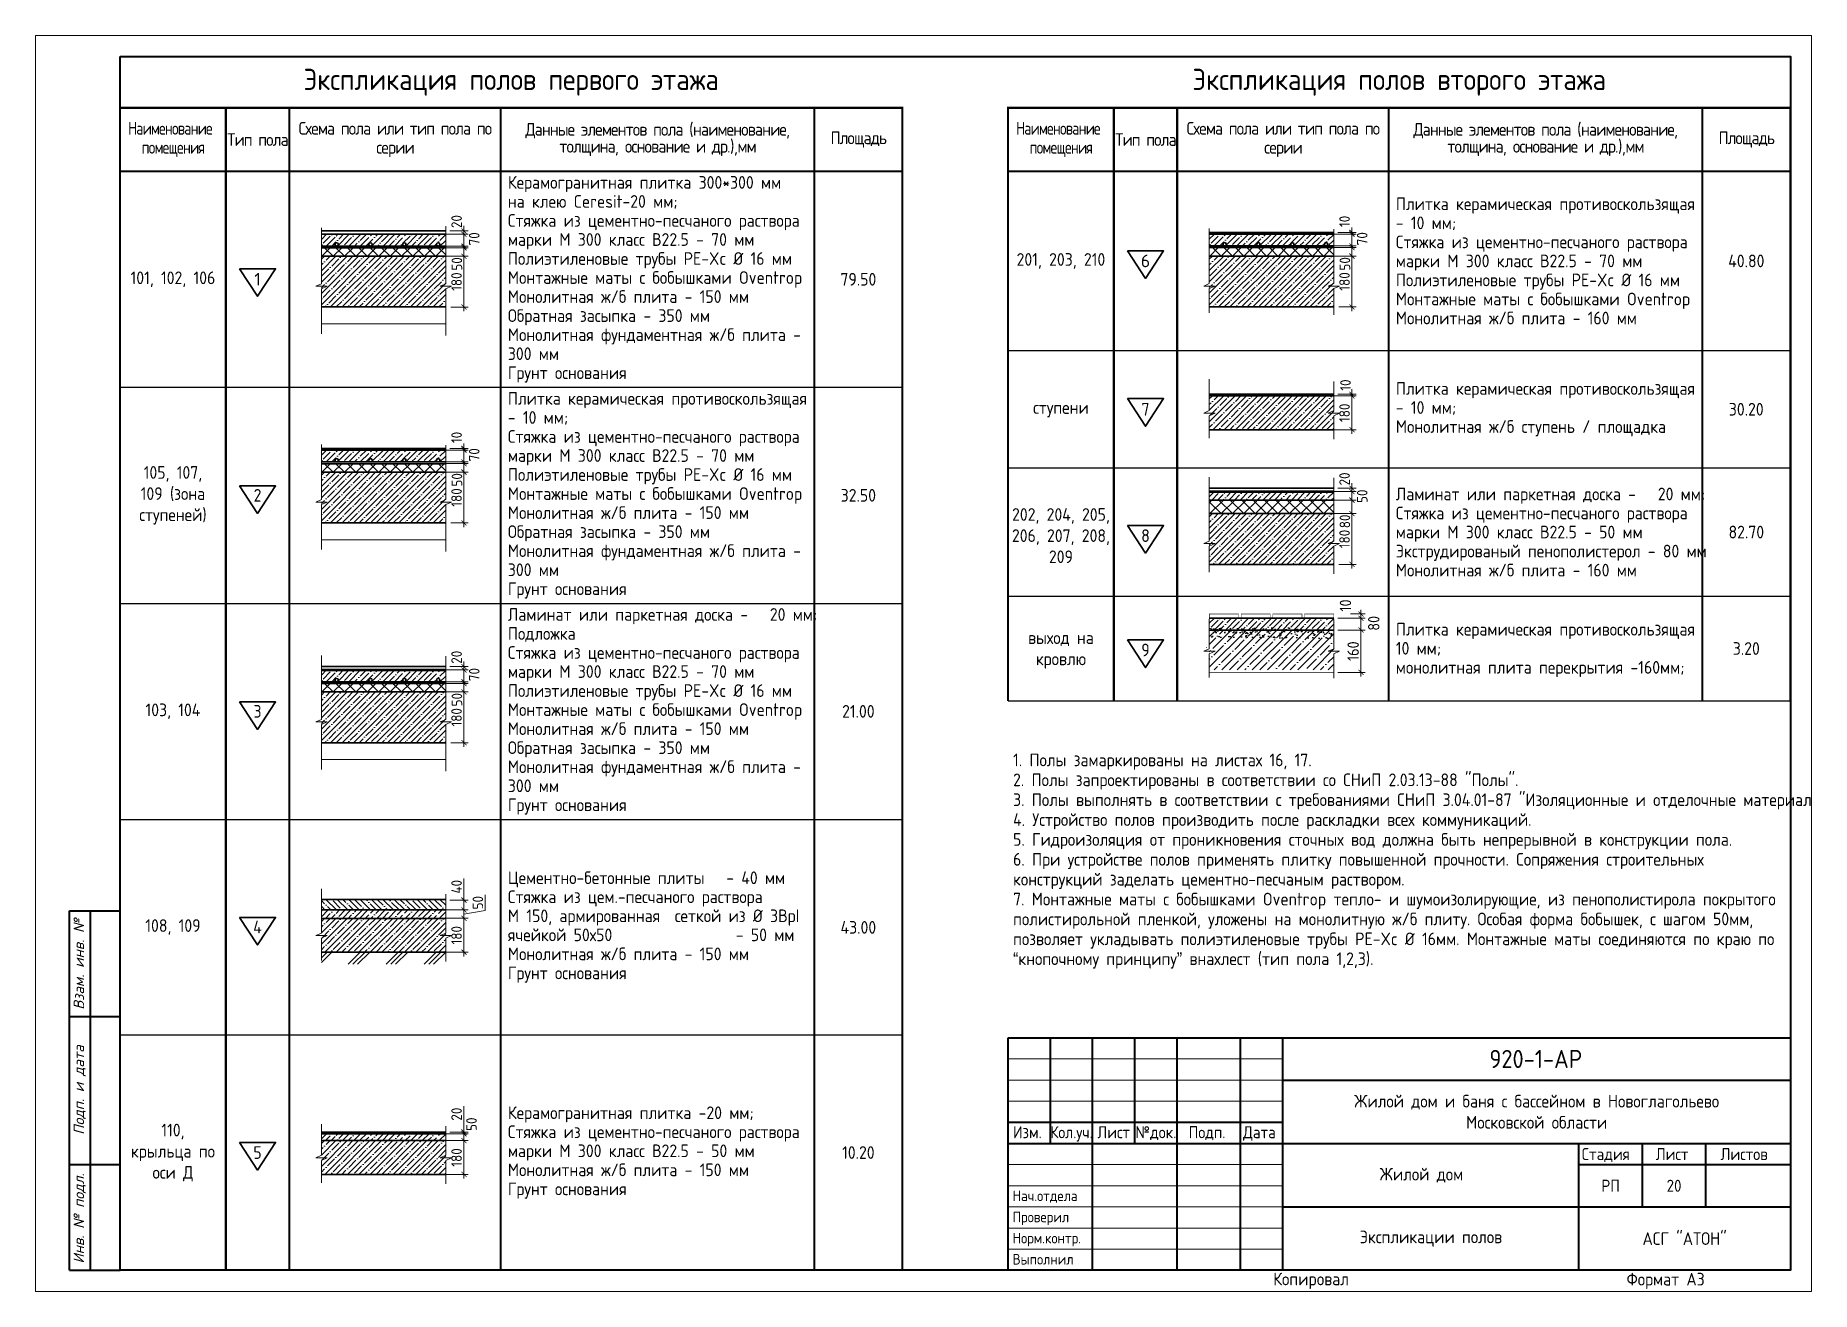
# Paper-space layout '20' of a CAD drawing. Header units: millimetres. Extents: x -17 to 41983, y -60405 to -30705.
# The model-space entities are those that its viewports show. They can reach past a viewport. Long polylines and large blocks are cut down to what shows.
import ezdxf
from ezdxf.enums import TextEntityAlignment as Align

# ---------------------------------------------------------------- set-up
doc = ezdxf.new("R2010")
doc.units = ezdxf.units.MM
doc.layers.get('Defpoints').update_dxf_attribs({"color": 40})
for name, color, linetype, lineweight in [('Text', 7, 'Continuous', 15), ('РАЗМЕР АР', 206, 'Continuous', 15), ('размеры', 215, 'Continuous', 13), ('стены', 172, 'Continuous', 30), ('текст', 7, 'Continuous', 13), ('УКАЗАТЕЛЬ', 6, 'Continuous', 13), ('ФАСАД', 7, 'Continuous', 13), ('ШТРИХ', 142, 'Continuous', 13), ('штриховка', 8, 'Continuous', 9)]:
    doc.layers.add(name, color=color, linetype=linetype, lineweight=lineweight)
doc.layers.add('полы', color=7, linetype='Continuous', lineweight=25, true_color=0xcfcefd)
doc.styles.add('GOST 2.304', font='isocpeur.ttf', dxfattribs={"width": 0.9})
doc.styles.get("Standard").update_dxf_attribs({"font": 'arial.ttf'})
doc.styles.add('Ок1', font='isocpeur.ttf', dxfattribs={"oblique": 15})
doc.styles.add('Оксана', font='arial.ttf')
doc.dimstyles.new('1', dxfattribs={"dimscale": 100, "dimtxt": 2.7, "dimasz": 1.2, "dimexe": 1, "dimexo": 1, "dimgap": 0.5, "dimtad": 1, "dimdec": 0, "dimzin": 0, "dimdsep": 46, "dimtxsty": 'GOST 2.304', "dimblk": 'ARCHTICK', "dimcen": 0.09, "dimdle": 1, "dimclrd": 256, "dimclre": 256, "dimclrt": 7, "dimadec": 0, "dimazin": 0, "dimtfac": 1, "dimtdec": 0, "dimtmove": 1, "dimatfit": 3, "dimldrblk": 'ARCHTICK', "dimfxl": 100, "dimtolj": 1, "dimtzin": 0, "dimlwd": 5, "dimlwe": 5, "dimarcsym": 1})
doc.dimstyles.new('25', dxfattribs={"dimscale": 100, "dimtxt": 2.5, "dimasz": 1.2, "dimexe": 1, "dimexo": 1, "dimgap": 0.5, "dimtad": 1, "dimdec": 0, "dimlfac": 0.25, "dimzin": 0, "dimdsep": 46, "dimtxsty": 'GOST 2.304', "dimblk": 'ARCHTICK', "dimcen": 0.09, "dimdle": 1, "dimclrd": 256, "dimclre": 256, "dimclrt": 7, "dimadec": 0, "dimazin": 0, "dimtfac": 1, "dimtdec": 0, "dimtmove": 0, "dimatfit": 3, "dimldrblk": 'ARCHTICK', "dimfxl": 100, "dimtolj": 1, "dimtzin": 0, "dimlwd": 5, "dimlwe": 5, "dimarcsym": 1})

psp = doc.layouts.new('20')

msp = doc.modelspace()

# ---------------------------------------------------------------- texts
at = {"insert": (1138172.2, 634645.3), "char_height": 300, "width": 18500, "attachment_point": 1, "line_spacing_factor": 0.94, "style": 'GOST 2.304'}
msp.add_mtext('1. Полы замаркированы на листах {\\C5;16, 17.}\\P2. Полы запроектированы в соответствии со СНиП 2.03.13-88 "Полы".\\P3. Полы выполнять в соответствии с требованиями СНиП 3.04.01-87 "Изоляционные и отделочные материалы".\\P4. Устройство полов производить после раскладки всех коммуникаций.\\P5. Гидроизоляция от проникновения сточных вод должна быть непрерывной в конструкции пола.\\P6. При устройстве полов применять плитку повышенной прочности. Сопряжения строительных конструкций заделать цементно-песчаным раствором.\\P7. Монтажные маты с бобышками Oventrop тепло- и шумоизолирующие, из пенополистирола покрытого полистирольной пленкой, уложены на монолитную ж/б плиту. Особая форма бобышек, с шагом 50мм, позволяет укладывать полиэтиленовые трубы PE-Xc %%C 16мм. Монтажные маты соединяются по краю по “кнопочному принципу” внахлест (тип пола 1,2,3).', dxfattribs=at)
at = {"layer": 'Text', "color": 7, "style": 'GOST 2.304', "width": 0.9}
for s, p in [('Экспликация полов первого этажа', (1126303.9, 650339)), ('Экспликация полов второго этажа', (1147303.9, 650339))]:
    msp.add_text(s, height=500, dxfattribs=at).set_placement(p, align=Align.CENTER)
for s, p in [('Нач.отдела', (1138161.6, 624062.6)), ('Проверил', (1138161.6, 623562.6)), ('Норм.контр.', (1138161.6, 623062.6)), ('Выполнил', (1138161.6, 622562.6))]:
    msp.add_text(s, height=250, dxfattribs=at).set_placement(p)
at = {"layer": 'Text', "char_height": 300, "style": 'GOST 2.304'}
for s, insert, width, attachment_point, line_spacing_factor in [('{\\W0.8;\\T0.9;Наименование  помещения}', (1118303.9, 649165.9), 2500, 5, 0.9), ('{\\T0.9;Схема пола или тип пола по серии}', (1123553.9, 649165.9), 5000, 5, 0.9), ('{\\T0.9;Данные элементов пола (наименование, толщина, основание и др.),мм}', (1129763.1, 649165.9), 7418.397, 5, 0.8), ('{\\W0.8;\\T0.9;Наименование  помещения}', (1139303.9, 649165.9), 2500, 5, 0.9), ('{\\T0.9;Схема пола или тип пола по серии}', (1144553.9, 649165.9), 5000, 5, 0.9), ('{\\T0.9;Данные элементов пола (наименование, толщина, основание и др.),мм}', (1150763.1, 649165.9), 7418.397, 5, 0.8), ('{\\C7;Керамогранитная плитка 300*300 мм \\Pна клею Ceresit-20 мм};\\PСтяжка из цементно-песчаного раствора марки М 300 класс В22.5 - 70 мм \\PПолиэтиленовые трубы PE-Xc {\\C1;%%C 16} мм\\PМонтажные маты с бобышками Oventrop\\PМонолитная ж/б плита - {\\C1;150} мм\\PОбратная засыпка - {\\C1;350} мм\\PМонолитная фундаментная ж/б плита - {\\C1;300} мм\\PГрунт основания  ', (1126224.3, 645861.7), 7395.961, 4, 0.9), ('Плитка керамическая противоскользящая - 10 мм;\\PСтяжка из цементно-песчаного раствора марки М 300 класс В22.5 - 70 мм \\PПолиэтиленовые трубы PE-Xc {\\C1;%%C 16} мм\\PМонтажные маты с бобышками Oventrop\\PМонолитная ж/б плита - {\\C1;160} мм', (1147224.3, 646295.9), 7395.961, 4, 0.9), ('Плитка керамическая противоскользящая - 10 мм;\\PСтяжка из цементно-песчаного раствора марки М 300 класс В22.5 - 70 мм \\PПолиэтиленовые трубы PE-Xc {\\C1;%%C 16} мм\\PМонтажные маты с бобышками Oventrop\\PМонолитная ж/б плита - {\\C1;150} мм\\PОбратная засыпка - {\\C1;350} мм\\PМонолитная фундаментная ж/б плита - {\\C1;300} мм\\PГрунт основания  ', (1126224.3, 640753.1), 7395.961, 4, 0.9), ('Плитка керамическая противоскользящая - 10 мм;\\PМонолитная ж/б ступень / площадка', (1147224.3, 642788.4), 7395.961, 4, 0.9), ('Ламинат или паркетная доска -   20 мм;\\PСтяжка из цементно-песчаного раствора марки М 300 класс В22.5 - 50 мм \\PЭкструдированый пенополистерол - 80 мм\\PМонолитная ж/б плита - {\\C1;160} мм', (1147224.3, 639884.5), 7395.961, 4, 0.9), ('Ламинат или паркетная доска -   20 мм;\\PПодложка\\PСтяжка из цементно-песчаного раствора марки М 300 класс В22.5 - 70 мм \\PПолиэтиленовые трубы PE-Xc {\\C1;%%C 16} мм\\PМонтажные маты с бобышками Oventrop\\PМонолитная ж/б плита - {\\C1;150} мм\\PОбратная засыпка - {\\C1;350} мм\\PМонолитная фундаментная ж/б плита - {\\C1;300} мм\\PГрунт основания  ', (1126224.3, 635644.5), 7395.961, 4, 0.9), ('Плитка керамическая противоскользящая 10 мм;\\Pмонолитная плита перекрытия -160мм;', (1147224.3, 637094.9), 7395.961, 4, 0.9), ('{\\C7;Цементно-бетонные плиты   - 40 мм\\PСтяжка из цем.-песчаного раствора\\PМ 150, армированная  сеткой из %%C 3ВрI ячейкой 50х50                 - 50 мм\\PМонолитная ж/б плита - \\C1;150\\C7; мм\\PГрунт основания}', (1126224.3, 630543.7), 7395.961, 4, 0.9), ('Керамогранитная плитка -20 мм;\\PСтяжка из цементно-песчаного раствора марки М 300 класс В22.5 - 50 мм \\PМонолитная ж/б плита - {\\C1;150} мм\\PГрунт основания  ', (1126224.3, 625211.7), 7395.961, 4, 0.9)]:
    msp.add_mtext(s, dxfattribs=dict(at, insert=insert, width=width, attachment_point=attachment_point, line_spacing_factor=line_spacing_factor))
at = {"layer": 'Text', "char_height": 300, "attachment_point": 5, "style": 'GOST 2.304'}
for s, insert, width in [('{\\T0.9;Площадь}', (1134513.1, 649165.9), 2081.603), ('{\\T0.9;Площадь}', (1155513.1, 649165.9), 2081.603), ('{\\T0.9;Тип пола}', (1120303.9, 649165.9), 1500), ('{\\T0.9;Тип пола}', (1141303.9, 649165.9), 1500), ('201, 203, 210', (1139303.9, 646295.9), 2500), ('{\\W1;6}', (1141303.9, 646295.9), 1500), ('101, 102, 106', (1118303.9, 645861.7), 2500), ('{\\W1;1}', (1120303.9, 645861.7), 1500), ('ступени', (1139303.9, 642788.4), 2500), ('7', (1141303.9, 642788.4), 1500), ('105, 107,\\P109 (зона ступеней)', (1118303.9, 640753.1), 2500), ('2', (1120303.9, 640753.1), 1500), ('202, 204, 205, 206, 207, 208, 209 ', (1139303.9, 639799.7), 2500), ('8', (1141303.9, 639799.7), 1500), ('выход на кровлю', (1139303.9, 637094.9), 2500), ('9', (1141303.9, 637094.9), 1500), ('103, 104', (1118303.9, 635644.5), 2500), ('3', (1120303.9, 635644.5), 1500), ('108, 109', (1118303.9, 630543.7), 2500), ('4', (1120303.9, 630543.7), 1500), ('110,\\Pкрыльца по оси Д', (1118303.9, 625211.7), 2500), ('5', (1120303.9, 625211.7), 1500)]:
    msp.add_mtext(s, dxfattribs=dict(at, insert=insert, width=width))
at = {"layer": 'Text', "color": 7, "char_height": 300, "attachment_point": 5, "style": 'GOST 2.304'}
for s, insert, width in [('{\\C256;40.80}', (1155513.1, 646295.9), 2081.603), ('{\\C256;79.50}', (1134513.1, 645861.7), 2081.603), ('{\\C256;30.20}', (1155510.8, 642788.4), 2077.059), ('{\\C256;32.50}', (1134513.1, 640753.1), 2081.603), ('{\\C256;82.70}', (1155513.1, 639884.5), 2081.603), ('{\\C256;3.20}', (1155513.1, 637130.2), 2081.603), ('{\\C256;21.00}', (1134513.1, 635644.5), 2081.603), ('{\\C256;43.00}', (1134513.1, 630536), 2081.603), ('{\\C256;10.20}', (1134513.1, 625211.7), 2081.603), ('{\\C0;Экспликации полов }', (1148053.9, 623176.2), 7211.899), ('{\\C0;АСГ "АТОН"}', (1154053.9, 623176.2), 5000), ('Копиpовал ', (1145220.3, 622176.2), 5000), ('Формат А3', (1153604.4, 622176.2), 5000)]:
    msp.add_mtext(s, dxfattribs=dict(at, insert=insert, width=width))
at = {"layer": 'Text', "color": 1, "char_height": 300, "attachment_point": 5, "style": 'GOST 2.304'}
for s, insert, width in [('{\\C256;Жилой дом и баня с бассейном в Новоглагольево\\PМосковской области}', (1150553.9, 626176.2), 12000), ('{\\C256;Жилой дом}', (1147829.1, 624676.2), 6550.467)]:
    msp.add_mtext(s, dxfattribs=dict(at, insert=insert, width=width))

# ---------------------------------------------------------------- blocks, each defined once
blk = doc.blocks.new('_ArchTick')
at = {"color": 0, "linetype": 'ByBlock', "const_width": 0.15}
blk.add_lwpolyline([(-0.5, -0.5), (0.5, 0.5)], dxfattribs=at)
blk = doc.blocks.new('*D1073')
at = {"layer": 'Defpoints', "color": 0, "lineweight": 50, "ltscale": 0.1}
for p in [(1124081, 646926), (1124191, 646646), (1125186, 646646)]:
    blk.add_point(p, dxfattribs=at)
at = {"layer": 'размеры', "lineweight": 5, "ltscale": 0.1}
for p, q in [((1124181, 646926), (1125286, 646926)), ((1125186, 647026), (1125186, 646546)), ((1124291, 646646), (1125286, 646646))]:
    blk.add_line(p, q, dxfattribs=at)
at = {"layer": 'размеры', "lineweight": 5, "ltscale": 0.1, "xscale": 120, "yscale": 120, "zscale": 120}
for p, rotation in [((1125186, 646926), 90), ((1125186, 646646), 270)]:
    blk.add_blockref('_ArchTick', p, dxfattribs=dict(at, rotation=rotation))
at = {"layer": 'размеры', "color": 7, "ltscale": 0.1, "insert": (1125429, 646817), "char_height": 250, "attachment_point": 5, "rotation": 90, "style": 'GOST 2.304'}
blk.add_mtext('\\A1;70', dxfattribs=at)
blk = doc.blocks.new('*D1074')
at = {"layer": 'Defpoints', "color": 0, "lineweight": 50, "ltscale": 0.1}
for p in [(1124755, 647006), (1125054, 646926), (1125186, 647006)]:
    blk.add_point(p, dxfattribs=at)
at = {"layer": 'размеры', "lineweight": 5, "ltscale": 0.1}
for p, q in [((1124855, 647006), (1125286, 647006)), ((1125154, 646926), (1125286, 646926)), ((1125186, 647006), (1125186, 647126)), ((1125186, 646926), (1125186, 647006)), ((1125186, 646926), (1125186, 646806))]:
    blk.add_line(p, q, dxfattribs=at)
at = {"layer": 'размеры', "lineweight": 5, "ltscale": 0.1, "xscale": 120, "yscale": 120, "zscale": 120}
for p, rotation in [((1125186, 647006), 270), ((1125186, 646926), 90)]:
    blk.add_blockref('_ArchTick', p, dxfattribs=dict(at, rotation=rotation))
at = {"layer": 'размеры', "color": 7, "ltscale": 0.1, "insert": (1125012, 647227), "char_height": 250, "attachment_point": 5, "rotation": 90, "style": 'GOST 2.304'}
blk.add_mtext('\\A1;20', dxfattribs=at)
blk = doc.blocks.new('*D1075')
at = {"layer": 'Defpoints', "color": 0, "lineweight": 50, "ltscale": 0.1}
for p in [(1124081, 646606), (1124081, 646406), (1125186, 646406)]:
    blk.add_point(p, dxfattribs=at)
at = {"layer": 'размеры', "lineweight": 5, "ltscale": 0.1}
for p, q in [((1124181, 646606), (1125286, 646606)), ((1124181, 646406), (1125286, 646406)), ((1125186, 646706), (1125186, 646306))]:
    blk.add_line(p, q, dxfattribs=at)
at = {"layer": 'размеры', "lineweight": 5, "ltscale": 0.1, "xscale": 120, "yscale": 120, "zscale": 120}
for p, rotation in [((1125186, 646606), 90), ((1125186, 646406), 270)]:
    blk.add_blockref('_ArchTick', p, dxfattribs=dict(at, rotation=rotation))
at = {"layer": 'размеры', "color": 7, "ltscale": 0.1, "insert": (1125020, 646224), "char_height": 250, "attachment_point": 5, "rotation": 90, "style": 'GOST 2.304'}
blk.add_mtext('\\A1;50', dxfattribs=at)
blk = doc.blocks.new('*D1076')
at = {"layer": 'Defpoints', "color": 0, "lineweight": 50}
for p in [(1146054, 637947), (1146054, 637847), (1146400, 637947)]:
    blk.add_point(p, dxfattribs=at)
at = {"layer": 'Text', "lineweight": 5}
for p, q in [((1146400, 637747), (1146400, 638047)), ((1146154, 637947), (1146500, 637947)), ((1146154, 637847), (1146500, 637847))]:
    blk.add_line(p, q, dxfattribs=at)
at = {"layer": 'Text', "lineweight": 5, "xscale": 120, "yscale": 120, "zscale": 120}
for p, rotation in [((1146400, 637947), 90), ((1146400, 637847), 270)]:
    blk.add_blockref('_ArchTick', p, dxfattribs=dict(at, rotation=rotation))
at = {"layer": 'Text', "color": 7, "insert": (1146033, 638147), "char_height": 270, "attachment_point": 5, "rotation": 90, "style": 'GOST 2.304'}
blk.add_mtext('\\A1;10', dxfattribs=at)
blk = doc.blocks.new('*D1077')
at = {"layer": 'Defpoints', "color": 0, "lineweight": 50, "ltscale": 75}
for p in [(1145755, 637847), (1145755, 637567)]:
    blk.add_point(p, dxfattribs=at)
at = {"layer": 'РАЗМЕР АР', "lineweight": 5, "ltscale": 75}
for p, q in [((1145855, 637847), (1146500, 637847)), ((1145855, 637567), (1146500, 637567)), ((1146400, 637947), (1146400, 637467))]:
    blk.add_line(p, q, dxfattribs=at)
at = {"layer": 'РАЗМЕР АР', "color": 7, "lineweight": 9, "ltscale": 75, "insert": (1146702, 637727), "char_height": 270, "attachment_point": 5, "rotation": 90, "style": 'GOST 2.304', "bg_fill": 3, "box_fill_scale": 1.1, "bg_fill_color": 256, "bg_fill_true_color": 13158600, "bg_fill_transparency": 0}
blk.add_mtext('\\A1;80', dxfattribs=at)
at = {"layer": 'Defpoints', "color": 0, "lineweight": 50, "ltscale": 75}
blk.add_point((1146400, 637567), dxfattribs=at)
at = {"layer": 'РАЗМЕР АР', "lineweight": 5, "ltscale": 75, "xscale": 120, "yscale": 120, "zscale": 120}
for p, rotation in [((1146400, 637847), 90), ((1146400, 637567), 270)]:
    blk.add_blockref('_ArchTick', p, dxfattribs=dict(at, rotation=rotation))
blk = doc.blocks.new('*U8')
at = {"color": 7, "linetype": 'Continuous', "lineweight": 40}
for p, q in [((-412, 90), (-400, 90)), ((-412, 5), (-412, 90)), ((-407, 5), (-407, 90)), ((-412, 65), (-400, 65)), ((-190, 60), (-5, 60)), ((-190, 5), (-190, 60)), ((-180, 35), (-180, 60)), ((-170, 5), (-170, 60)), ((-160, 35), (-160, 60)), ((-150, 5), (-150, 60)), ((-135, 5), (-135, 60)), ((-125, 5), (-125, 60)), ((-125, 50), (-5, 50)), ((-190, 40), (-125, 40)), ((-190, 35), (-125, 35)), ((-125, 35), (-5, 35)), ((-55, 5), (-55, 35)), ((-40, 20), (-40, 35)), ((-25, 20), (-25, 35)), ((-412, 30), (-400, 30)), ((-55, 30), (-5, 30)), ((-125, 20), (-5, 20)), ((-412, 5), (-400, 5))]:
    blk.add_line(p, q, dxfattribs=at)
at = {"color": 7, "linetype": 'Continuous', "lineweight": 20}
for p, q in [((-190, 55), (-125, 55)), ((-190, 50), (-125, 50)), ((-190, 45), (-125, 45)), ((-190, 30), (-125, 30)), ((-190, 25), (-125, 25)), ((-190, 20), (-125, 20)), ((-190, 15), (-125, 15)), ((-190, 10), (-125, 10))]:
    blk.add_line(p, q, dxfattribs=at)
at = {"color": 7, "linetype": 'Continuous', "lineweight": 0}
blk.add_lwpolyline([(-420, 297), (0, 297), (0, 0), (-420, 0)], close=True, dxfattribs=at)
at = {"color": 7, "linetype": 'Continuous', "lineweight": 40}
blk.add_lwpolyline([(-400, 292), (-5, 292), (-5, 5), (-400, 5)], close=True, dxfattribs=at)
at = {"color": 7, "style": 'Оксана', "flags": 8}
for tag, height, p in [('НАИМЕНОВАНИЕ_ОБЪЕКТА_СТРОИТЕЛЬСТВА', 2.71, (-64.88, 42.01)), ('НАИМЕНОВАНИЕ_ЧЕРТЕЖА', 2.86, (-88.9, 11.79))]:
    blk.add_attdef(tag, text='', height=height, dxfattribs=at).set_placement(p, align=Align.MIDDLE_CENTER)
at = {"color": 7, "linetype": 'Continuous', "lineweight": 20, "style": 'Оксана', "flags": 8}
blk.add_attdef('ИНВ.№ПОДЛ.', text='', height=2.5, rotation=90, dxfattribs=at).set_placement((-403.5, 17.5), align=Align.MIDDLE_CENTER)
for tag, height, p in [('НАИМЕНОВАНИЕ_СООРУЖЕНИЯ', 3.57, (-91.21, 26.62)), ('ОРГАНИЗАЦИЯ/ЛИЦЕНЗИЯ', 2.29, (-29.74, 11.97))]:
    blk.add_attdef(tag, text='', height=height, dxfattribs=at).set_placement(p, align=Align.MIDDLE_CENTER)
at = {"color": 7, "linetype": 'Continuous', "lineweight": 20, "flags": 8}
for tag, p in [('---------------------------------------------------', (-210, 5)), ('--------------------------------------------------', (-210, -2))]:
    blk.add_attdef(tag, text='', height=0.143, dxfattribs=at).set_placement(p, align=Align.TOP_LEFT)
at = {"layer": 'Text', "color": 7, "linetype": 'Continuous', "lineweight": 20, "style": 'GOST 2.304', "width": 0.9}
for s, p in [('Изм.', (-188.83, 36.23)), ('Лист', (-168.89, 36.23)), ('№док.', (-159.89, 36.23)), ('Подп.', (-147.29, 36.23)), ('Дата', (-134.42, 36.23)), ('Стадия', (-54.33, 31.07)), ('Лист', (-36.84, 31.07)), ('Листов', (-21.51, 31.07))]:
    blk.add_text(s, height=2.857, dxfattribs=at).set_placement(p)
at = {"layer": 'Text', "color": 7, "linetype": 'Continuous', "lineweight": 20, "style": 'GOST 2.304', "width": 0.833333}
blk.add_text('Кол.уч.', height=2.857, dxfattribs=at).set_placement((-180, 36.23), (-170, 36.23), align=Align.FIT)
at = {"layer": 'Text', "color": 7, "linetype": 'Continuous', "lineweight": 20, "style": 'GOST 2.304', "width": 0.9, "flags": 8}
blk.add_attdef('ОБОЗНАЧЕНИЕ_ДОКУМЕНТА', text='', height=4.29, dxfattribs=at).set_placement((-65.21, 54.98), align=Align.MIDDLE_CENTER)
at = {"layer": 'Text', "color": 7, "style": 'GOST 2.304', "width": 0.9, "flags": 8}
for tag, p in [('СТАДИЯ', (-47.5, 25)), ('ЛИСТ', (-32.5, 25)), ('ЛИСТОВ', (-15, 25))]:
    blk.add_attdef(tag, text='', height=2.86, dxfattribs=at).set_placement(p, align=Align.MIDDLE_CENTER)
at = {"layer": 'текст', "color": 7, "linetype": 'Continuous', "style": 'Ок1', "oblique": 15}
for s, p in [('Взам. инв. №', (-408.5, 66.63)), ('Подп. и дата', (-408.5, 37.05)), ('Инв. № подл.', (-408.5, 6.6))]:
    blk.add_text(s, height=2.5, rotation=90.0002, dxfattribs=at).set_placement(p)
blk = doc.blocks.new('*D1071')
at = {"layer": 'Defpoints', "lineweight": 5, "ltscale": 0.1}
for p, q in [((1125019, 646406), (1125286, 646406)), ((1125186, 645106), (1125186, 646506)), ((1124874, 645206), (1125286, 645206))]:
    blk.add_line(p, q, dxfattribs=at)
at = {"layer": 'Defpoints', "color": 0, "lineweight": 50, "ltscale": 0.1}
for p in [(1124919, 646406), (1125186, 646406), (1124774, 645206)]:
    blk.add_point(p, dxfattribs=at)
at = {"layer": 'Defpoints', "lineweight": 5, "ltscale": 0.1, "xscale": 120, "yscale": 120, "zscale": 120}
for p, rotation in [((1125186, 646406), 90), ((1125186, 645206), 270)]:
    blk.add_blockref('_ArchTick', p, dxfattribs=dict(at, rotation=rotation))
at = {"layer": 'Defpoints', "color": 7, "ltscale": 0.1, "insert": (1125011, 645806), "char_height": 250, "attachment_point": 5, "rotation": 90, "style": 'GOST 2.304'}
blk.add_mtext('\\A1;180', dxfattribs=at)
blk = doc.blocks.new('*D1072')
at = {"layer": 'Defpoints', "color": 0, "lineweight": 50}
for p in [(1145755, 637567), (1145755, 636567), (1146400, 636567)]:
    blk.add_point(p, dxfattribs=at)
at = {"layer": 'Text', "lineweight": 5}
for p, q in [((1145855, 637567), (1146500, 637567)), ((1146400, 637667), (1146400, 636467)), ((1145855, 636567), (1146500, 636567))]:
    blk.add_line(p, q, dxfattribs=at)
at = {"layer": 'Text', "lineweight": 5, "xscale": 120, "yscale": 120, "zscale": 120}
for p, rotation in [((1146400, 637567), 90), ((1146400, 636567), 270)]:
    blk.add_blockref('_ArchTick', p, dxfattribs=dict(at, rotation=rotation))
at = {"layer": 'Text', "color": 7, "insert": (1146215, 637067), "char_height": 270, "attachment_point": 5, "rotation": 90, "style": 'GOST 2.304'}
blk.add_mtext('\\A1;160', dxfattribs=at)
blk = doc.blocks.new('*D1078')
at = {"layer": 'Defpoints', "color": 0, "lineweight": 50, "ltscale": 0.1}
for p in [(1124081, 641822), (1124191, 641542), (1125186, 641542)]:
    blk.add_point(p, dxfattribs=at)
at = {"layer": 'размеры', "lineweight": 5, "ltscale": 0.1}
for p, q in [((1124181, 641822), (1125286, 641822)), ((1125186, 641922), (1125186, 641442)), ((1124291, 641542), (1125286, 641542))]:
    blk.add_line(p, q, dxfattribs=at)
at = {"layer": 'размеры', "lineweight": 5, "ltscale": 0.1, "xscale": 120, "yscale": 120, "zscale": 120}
for p, rotation in [((1125186, 641822), 90), ((1125186, 641542), 270)]:
    blk.add_blockref('_ArchTick', p, dxfattribs=dict(at, rotation=rotation))
at = {"layer": 'размеры', "color": 7, "ltscale": 0.1, "insert": (1125429, 641712), "char_height": 250, "attachment_point": 5, "rotation": 90, "style": 'GOST 2.304'}
blk.add_mtext('\\A1;70', dxfattribs=at)
blk = doc.blocks.new('*D1079')
at = {"layer": 'Defpoints', "color": 0, "lineweight": 50, "ltscale": 0.1}
for p in [(1124755, 641862), (1125054, 641822), (1125186, 641862)]:
    blk.add_point(p, dxfattribs=at)
at = {"layer": 'размеры', "lineweight": 5, "ltscale": 0.1}
for p, q in [((1124855, 641862), (1125286, 641862)), ((1125154, 641822), (1125286, 641822)), ((1125186, 641862), (1125186, 641982)), ((1125186, 641822), (1125186, 641862)), ((1125186, 641822), (1125186, 641702))]:
    blk.add_line(p, q, dxfattribs=at)
at = {"layer": 'размеры', "lineweight": 5, "ltscale": 0.1, "xscale": 120, "yscale": 120, "zscale": 120}
for p, rotation in [((1125186, 641862), 270), ((1125186, 641822), 90)]:
    blk.add_blockref('_ArchTick', p, dxfattribs=dict(at, rotation=rotation))
at = {"layer": 'размеры', "color": 7, "ltscale": 0.1, "insert": (1125012, 642122), "char_height": 250, "attachment_point": 5, "rotation": 90, "style": 'GOST 2.304'}
blk.add_mtext('\\A1;10', dxfattribs=at)
blk = doc.blocks.new('*D1080')
at = {"layer": 'Defpoints', "color": 0, "lineweight": 50, "ltscale": 0.1}
for p in [(1124081, 641502), (1124081, 641302), (1125186, 641302)]:
    blk.add_point(p, dxfattribs=at)
at = {"layer": 'размеры', "lineweight": 5, "ltscale": 0.1}
for p, q in [((1124181, 641502), (1125286, 641502)), ((1125186, 641602), (1125186, 641202)), ((1124181, 641302), (1125286, 641302))]:
    blk.add_line(p, q, dxfattribs=at)
at = {"layer": 'размеры', "lineweight": 5, "ltscale": 0.1, "xscale": 120, "yscale": 120, "zscale": 120}
for p, rotation in [((1125186, 641502), 90), ((1125186, 641302), 270)]:
    blk.add_blockref('_ArchTick', p, dxfattribs=dict(at, rotation=rotation))
at = {"layer": 'размеры', "color": 7, "ltscale": 0.1, "insert": (1125020, 641119), "char_height": 250, "attachment_point": 5, "rotation": 90, "style": 'GOST 2.304'}
blk.add_mtext('\\A1;50', dxfattribs=at)
blk = doc.blocks.new('*D1081')
at = {"layer": 'Defpoints', "lineweight": 5, "ltscale": 0.1}
for p, q in [((1125186, 640002), (1125186, 641402)), ((1125019, 641302), (1125286, 641302)), ((1124874, 640102), (1125286, 640102))]:
    blk.add_line(p, q, dxfattribs=at)
at = {"layer": 'Defpoints', "color": 0, "lineweight": 50, "ltscale": 0.1}
for p in [(1124919, 641302), (1125186, 641302), (1124774, 640102)]:
    blk.add_point(p, dxfattribs=at)
at = {"layer": 'Defpoints', "lineweight": 5, "ltscale": 0.1, "xscale": 120, "yscale": 120, "zscale": 120}
for p, rotation in [((1125186, 641302), 90), ((1125186, 640102), 270)]:
    blk.add_blockref('_ArchTick', p, dxfattribs=dict(at, rotation=rotation))
at = {"layer": 'Defpoints', "color": 7, "ltscale": 0.1, "insert": (1125011, 640702), "char_height": 250, "attachment_point": 5, "rotation": 90, "style": 'GOST 2.304'}
blk.add_mtext('\\A1;180', dxfattribs=at)
blk = doc.blocks.new('*D1082')
at = {"layer": 'Defpoints', "color": 0, "lineweight": 50, "ltscale": 0.1}
for p in [(1124081, 636623), (1124191, 636343), (1125186, 636343)]:
    blk.add_point(p, dxfattribs=at)
at = {"layer": 'размеры', "lineweight": 5, "ltscale": 0.1}
for p, q in [((1125186, 636723), (1125186, 636243)), ((1124181, 636623), (1125286, 636623)), ((1124291, 636343), (1125286, 636343))]:
    blk.add_line(p, q, dxfattribs=at)
at = {"layer": 'размеры', "lineweight": 5, "ltscale": 0.1, "xscale": 120, "yscale": 120, "zscale": 120}
for p, rotation in [((1125186, 636623), 90), ((1125186, 636343), 270)]:
    blk.add_blockref('_ArchTick', p, dxfattribs=dict(at, rotation=rotation))
at = {"layer": 'размеры', "color": 7, "ltscale": 0.1, "insert": (1125429, 636514), "char_height": 250, "attachment_point": 5, "rotation": 90, "style": 'GOST 2.304'}
blk.add_mtext('\\A1;70', dxfattribs=at)
blk = doc.blocks.new('*D1083')
at = {"layer": 'Defpoints', "color": 0, "lineweight": 50, "ltscale": 0.1}
for p in [(1124755, 636703), (1125054, 636623), (1125186, 636703)]:
    blk.add_point(p, dxfattribs=at)
at = {"layer": 'размеры', "lineweight": 5, "ltscale": 0.1}
for p, q in [((1125186, 636703), (1125186, 636823)), ((1124855, 636703), (1125286, 636703)), ((1125154, 636623), (1125286, 636623)), ((1125186, 636623), (1125186, 636703)), ((1125186, 636623), (1125186, 636503))]:
    blk.add_line(p, q, dxfattribs=at)
at = {"layer": 'размеры', "lineweight": 5, "ltscale": 0.1, "xscale": 120, "yscale": 120, "zscale": 120}
for p, rotation in [((1125186, 636703), 270), ((1125186, 636623), 90)]:
    blk.add_blockref('_ArchTick', p, dxfattribs=dict(at, rotation=rotation))
at = {"layer": 'размеры', "color": 7, "ltscale": 0.1, "insert": (1125012, 636924), "char_height": 250, "attachment_point": 5, "rotation": 90, "style": 'GOST 2.304'}
blk.add_mtext('\\A1;20', dxfattribs=at)
blk = doc.blocks.new('*D1084')
at = {"layer": 'Defpoints', "color": 0, "lineweight": 50, "ltscale": 0.1}
for p in [(1124081, 636303), (1124081, 636103), (1125186, 636103)]:
    blk.add_point(p, dxfattribs=at)
at = {"layer": 'размеры', "lineweight": 5, "ltscale": 0.1}
for p, q in [((1124181, 636303), (1125286, 636303)), ((1125186, 636403), (1125186, 636003)), ((1124181, 636103), (1125286, 636103))]:
    blk.add_line(p, q, dxfattribs=at)
at = {"layer": 'размеры', "lineweight": 5, "ltscale": 0.1, "xscale": 120, "yscale": 120, "zscale": 120}
for p, rotation in [((1125186, 636303), 90), ((1125186, 636103), 270)]:
    blk.add_blockref('_ArchTick', p, dxfattribs=dict(at, rotation=rotation))
at = {"layer": 'размеры', "color": 7, "ltscale": 0.1, "insert": (1125020, 635920), "char_height": 250, "attachment_point": 5, "rotation": 90, "style": 'GOST 2.304'}
blk.add_mtext('\\A1;50', dxfattribs=at)
blk = doc.blocks.new('*D1085')
at = {"layer": 'Defpoints', "lineweight": 5, "ltscale": 0.1}
for p, q in [((1125019, 636103), (1125286, 636103)), ((1125186, 634803), (1125186, 636203)), ((1124874, 634903), (1125286, 634903))]:
    blk.add_line(p, q, dxfattribs=at)
at = {"layer": 'Defpoints', "color": 0, "lineweight": 50, "ltscale": 0.1}
for p in [(1124919, 636103), (1125186, 636103), (1124774, 634903)]:
    blk.add_point(p, dxfattribs=at)
at = {"layer": 'Defpoints', "lineweight": 5, "ltscale": 0.1, "xscale": 120, "yscale": 120, "zscale": 120}
for p, rotation in [((1125186, 636103), 90), ((1125186, 634903), 270)]:
    blk.add_blockref('_ArchTick', p, dxfattribs=dict(at, rotation=rotation))
at = {"layer": 'Defpoints', "color": 7, "ltscale": 0.1, "insert": (1125011, 635503), "char_height": 250, "attachment_point": 5, "rotation": 90, "style": 'GOST 2.304'}
blk.add_mtext('\\A1;180', dxfattribs=at)
blk = doc.blocks.new('*D1086')
at = {"layer": 'Defpoints', "color": 0, "lineweight": 50, "ltscale": 0.1}
for p in [(1123930, 630950), (1123860, 630750), (1125186, 630750)]:
    blk.add_point(p, dxfattribs=at)
at = {"layer": 'размеры', "lineweight": 5, "ltscale": 0.1}
for p, q in [((1125690, 630935), (1125690, 631305)), ((1124030, 630950), (1125286, 630950)), ((1125186, 631050), (1125186, 630650)), ((1125186, 630850), (1125690, 630935)), ((1123960, 630750), (1125286, 630750))]:
    blk.add_line(p, q, dxfattribs=at)
at = {"layer": 'размеры', "lineweight": 5, "ltscale": 0.1, "xscale": 120, "yscale": 120, "zscale": 120}
for p, rotation in [((1125186, 630950), 90), ((1125186, 630750), 270)]:
    blk.add_blockref('_ArchTick', p, dxfattribs=dict(at, rotation=rotation))
at = {"layer": 'размеры', "color": 7, "ltscale": 0.1, "insert": (1125515, 631120), "char_height": 250, "attachment_point": 5, "rotation": 90, "style": 'GOST 2.304'}
blk.add_mtext('\\A1;50', dxfattribs=at)
blk = doc.blocks.new('*D1087')
at = {"layer": 'Defpoints', "color": 0, "lineweight": 50, "ltscale": 0.1}
for p in [(1124755, 631181), (1124755, 630950), (1125186, 631181)]:
    blk.add_point(p, dxfattribs=at)
at = {"layer": 'размеры', "lineweight": 5, "ltscale": 0.1}
for p, q in [((1125186, 631181), (1125186, 631694)), ((1124855, 631181), (1125286, 631181)), ((1124855, 630950), (1125286, 630950)), ((1125186, 630850), (1125186, 631181))]:
    blk.add_line(p, q, dxfattribs=at)
at = {"layer": 'размеры', "lineweight": 5, "ltscale": 0.1, "xscale": 120, "yscale": 120, "zscale": 120}
for p, rotation in [((1125186, 631181), 90), ((1125186, 630950), 270)]:
    blk.add_blockref('_ArchTick', p, dxfattribs=dict(at, rotation=rotation))
at = {"layer": 'размеры', "color": 7, "ltscale": 0.1, "insert": (1125011, 631497), "char_height": 250, "attachment_point": 5, "rotation": 90, "style": 'GOST 2.304'}
blk.add_mtext('\\A1;40', dxfattribs=at)
blk = doc.blocks.new('*D1088')
at = {"layer": 'Defpoints', "lineweight": 5, "ltscale": 0.1}
for p, q in [((1125186, 630850), (1125186, 629850)), ((1124281, 630750), (1125286, 630750)), ((1124245, 629950), (1125286, 629950))]:
    blk.add_line(p, q, dxfattribs=at)
at = {"layer": 'Defpoints', "color": 0, "lineweight": 50, "ltscale": 0.1}
for p in [(1124181, 630750), (1124145, 629950), (1125186, 629950)]:
    blk.add_point(p, dxfattribs=at)
at = {"layer": 'Defpoints', "lineweight": 5, "ltscale": 0.1, "xscale": 120, "yscale": 120, "zscale": 120}
for p, rotation in [((1125186, 630750), 90), ((1125186, 629950), 270)]:
    blk.add_blockref('_ArchTick', p, dxfattribs=dict(at, rotation=rotation))
at = {"layer": 'Defpoints', "color": 7, "ltscale": 0.1, "insert": (1125011, 630350), "char_height": 250, "attachment_point": 5, "rotation": 90, "style": 'GOST 2.304'}
blk.add_mtext('\\A1;180', dxfattribs=at)
blk = doc.blocks.new('*D1092')
at = {"layer": 'Defpoints', "color": 0, "lineweight": 50, "ltscale": 0.1}
for p in [(1124081, 625655), (1124081, 625495), (1125186, 625495)]:
    blk.add_point(p, dxfattribs=at)
at = {"layer": 'размеры', "lineweight": 5, "ltscale": 0.1}
for p, q in [((1124181, 625655), (1125286, 625655)), ((1124181, 625495), (1125286, 625495)), ((1125186, 625755), (1125186, 625395))]:
    blk.add_line(p, q, dxfattribs=at)
at = {"layer": 'размеры', "lineweight": 5, "ltscale": 0.1, "xscale": 120, "yscale": 120, "zscale": 120}
for p, rotation in [((1125186, 625655), 90), ((1125186, 625495), 270)]:
    blk.add_blockref('_ArchTick', p, dxfattribs=dict(at, rotation=rotation))
at = {"layer": 'размеры', "color": 7, "ltscale": 0.1, "insert": (1125365, 625882), "char_height": 250, "attachment_point": 5, "rotation": 90, "style": 'GOST 2.304'}
blk.add_mtext('\\A1;50', dxfattribs=at)
blk = doc.blocks.new('*D1093')
at = {"layer": 'Defpoints', "color": 0, "lineweight": 50, "ltscale": 0.1}
for p in [(1124755, 625695), (1124755, 625655), (1125186, 625695)]:
    blk.add_point(p, dxfattribs=at)
at = {"layer": 'размеры', "lineweight": 5, "ltscale": 0.1}
for p, q in [((1125186, 625695), (1125186, 626305)), ((1124855, 625695), (1125286, 625695)), ((1124855, 625655), (1125286, 625655)), ((1125186, 625655), (1125186, 625695)), ((1125186, 625655), (1125186, 625535))]:
    blk.add_line(p, q, dxfattribs=at)
at = {"layer": 'размеры', "lineweight": 5, "ltscale": 0.1, "xscale": 120, "yscale": 120, "zscale": 120}
for p, rotation in [((1125186, 625695), 270), ((1125186, 625655), 90)]:
    blk.add_blockref('_ArchTick', p, dxfattribs=dict(at, rotation=rotation))
at = {"layer": 'размеры', "color": 7, "ltscale": 0.1, "insert": (1125011, 626120), "char_height": 250, "attachment_point": 5, "rotation": 90, "style": 'GOST 2.304'}
blk.add_mtext('\\A1;20', dxfattribs=at)
blk = doc.blocks.new('*D1094')
at = {"layer": 'Defpoints', "lineweight": 5, "ltscale": 0.1}
for p, q in [((1124281, 625495), (1125286, 625495)), ((1125186, 625595), (1125186, 624595)), ((1124245, 624695), (1125286, 624695))]:
    blk.add_line(p, q, dxfattribs=at)
at = {"layer": 'Defpoints', "color": 0, "lineweight": 50, "ltscale": 0.1}
for p in [(1124181, 625495), (1124145, 624695), (1125186, 624695)]:
    blk.add_point(p, dxfattribs=at)
at = {"layer": 'Defpoints', "lineweight": 5, "ltscale": 0.1, "xscale": 120, "yscale": 120, "zscale": 120}
for p, rotation in [((1125186, 625495), 90), ((1125186, 624695), 270)]:
    blk.add_blockref('_ArchTick', p, dxfattribs=dict(at, rotation=rotation))
at = {"layer": 'Defpoints', "color": 7, "ltscale": 0.1, "insert": (1125011, 625095), "char_height": 250, "attachment_point": 5, "rotation": 90, "style": 'GOST 2.304'}
blk.add_mtext('\\A1;180', dxfattribs=at)
blk = doc.blocks.new('*D1126')
at = {"layer": 'Defpoints', "color": 0, "lineweight": 50, "ltscale": 0.1}
for p in [(1145081, 646930), (1145191, 646650), (1146186, 646650)]:
    blk.add_point(p, dxfattribs=at)
at = {"layer": 'размеры', "lineweight": 5, "ltscale": 0.1}
for p, q in [((1145181, 646930), (1146286, 646930)), ((1146186, 647030), (1146186, 646550)), ((1145291, 646650), (1146286, 646650))]:
    blk.add_line(p, q, dxfattribs=at)
at = {"layer": 'размеры', "lineweight": 5, "ltscale": 0.1, "xscale": 120, "yscale": 120, "zscale": 120}
for p, rotation in [((1146186, 646930), 90), ((1146186, 646650), 270)]:
    blk.add_blockref('_ArchTick', p, dxfattribs=dict(at, rotation=rotation))
at = {"layer": 'размеры', "color": 7, "ltscale": 0.1, "insert": (1146429, 646821), "char_height": 250, "attachment_point": 5, "rotation": 90, "style": 'GOST 2.304'}
blk.add_mtext('\\A1;70', dxfattribs=at)
blk = doc.blocks.new('*D1127')
at = {"layer": 'Defpoints', "color": 0, "lineweight": 50, "ltscale": 0.1}
for p in [(1145755, 646970), (1146054, 646930), (1146186, 646970)]:
    blk.add_point(p, dxfattribs=at)
at = {"layer": 'размеры', "lineweight": 5, "ltscale": 0.1}
for p, q in [((1145855, 646970), (1146286, 646970)), ((1146154, 646930), (1146286, 646930)), ((1146186, 646970), (1146186, 647090)), ((1146186, 646930), (1146186, 646970)), ((1146186, 646930), (1146186, 646810))]:
    blk.add_line(p, q, dxfattribs=at)
at = {"layer": 'размеры', "lineweight": 5, "ltscale": 0.1, "xscale": 120, "yscale": 120, "zscale": 120}
for p, rotation in [((1146186, 646970), 270), ((1146186, 646930), 90)]:
    blk.add_blockref('_ArchTick', p, dxfattribs=dict(at, rotation=rotation))
at = {"layer": 'размеры', "color": 7, "ltscale": 0.1, "insert": (1146012, 647231), "char_height": 250, "attachment_point": 5, "rotation": 90, "style": 'GOST 2.304'}
blk.add_mtext('\\A1;10', dxfattribs=at)
blk = doc.blocks.new('*D1128')
at = {"layer": 'Defpoints', "color": 0, "lineweight": 50, "ltscale": 0.1}
for p in [(1145081, 646610), (1145081, 646410), (1146186, 646410)]:
    blk.add_point(p, dxfattribs=at)
at = {"layer": 'размеры', "lineweight": 5, "ltscale": 0.1}
for p, q in [((1145181, 646610), (1146286, 646610)), ((1145181, 646410), (1146286, 646410)), ((1146186, 646710), (1146186, 646310))]:
    blk.add_line(p, q, dxfattribs=at)
at = {"layer": 'размеры', "lineweight": 5, "ltscale": 0.1, "xscale": 120, "yscale": 120, "zscale": 120}
for p, rotation in [((1146186, 646610), 90), ((1146186, 646410), 270)]:
    blk.add_blockref('_ArchTick', p, dxfattribs=dict(at, rotation=rotation))
at = {"layer": 'размеры', "color": 7, "ltscale": 0.1, "insert": (1146020, 646227), "char_height": 250, "attachment_point": 5, "rotation": 90, "style": 'GOST 2.304'}
blk.add_mtext('\\A1;50', dxfattribs=at)
blk = doc.blocks.new('*D1129')
at = {"layer": 'Defpoints', "lineweight": 5, "ltscale": 0.1}
for p, q in [((1146019, 646410), (1146286, 646410)), ((1146186, 645110), (1146186, 646510)), ((1145874, 645210), (1146286, 645210))]:
    blk.add_line(p, q, dxfattribs=at)
at = {"layer": 'Defpoints', "color": 0, "lineweight": 50, "ltscale": 0.1}
for p in [(1145919, 646410), (1146186, 646410), (1145774, 645210)]:
    blk.add_point(p, dxfattribs=at)
at = {"layer": 'Defpoints', "lineweight": 5, "ltscale": 0.1, "xscale": 120, "yscale": 120, "zscale": 120}
for p, rotation in [((1146186, 646410), 90), ((1146186, 645210), 270)]:
    blk.add_blockref('_ArchTick', p, dxfattribs=dict(at, rotation=rotation))
at = {"layer": 'Defpoints', "color": 7, "ltscale": 0.1, "insert": (1146011, 645810), "char_height": 250, "attachment_point": 5, "rotation": 90, "style": 'GOST 2.304'}
blk.add_mtext('\\A1;180', dxfattribs=at)
blk = doc.blocks.new('*D1130')
at = {"layer": 'Defpoints', "color": 0, "lineweight": 50, "ltscale": 0.1}
for p in [(1145755, 643145), (1145755, 643105), (1146186, 643145)]:
    blk.add_point(p, dxfattribs=at)
at = {"layer": 'размеры', "lineweight": 5, "ltscale": 0.1}
for p, q in [((1145855, 643145), (1146286, 643145)), ((1145855, 643105), (1146286, 643105)), ((1146186, 643145), (1146186, 643265)), ((1146186, 643105), (1146186, 643145)), ((1146186, 643105), (1146186, 642985))]:
    blk.add_line(p, q, dxfattribs=at)
at = {"layer": 'размеры', "lineweight": 5, "ltscale": 0.1, "xscale": 120, "yscale": 120, "zscale": 120}
for p, rotation in [((1146186, 643145), 270), ((1146186, 643105), 90)]:
    blk.add_blockref('_ArchTick', p, dxfattribs=dict(at, rotation=rotation))
at = {"layer": 'размеры', "color": 7, "ltscale": 0.1, "insert": (1146032, 643360), "char_height": 250, "attachment_point": 5, "rotation": 90, "style": 'GOST 2.304'}
blk.add_mtext('\\A1;10', dxfattribs=at)
blk = doc.blocks.new('*D1131')
at = {"layer": 'Defpoints', "lineweight": 5, "ltscale": 0.1}
for p, q in [((1145281, 643105), (1146286, 643105)), ((1146186, 643205), (1146186, 642205)), ((1145245, 642305), (1146286, 642305))]:
    blk.add_line(p, q, dxfattribs=at)
at = {"layer": 'Defpoints', "color": 0, "lineweight": 50, "ltscale": 0.1}
for p in [(1145181, 643105), (1145145, 642305), (1146186, 642305)]:
    blk.add_point(p, dxfattribs=at)
at = {"layer": 'Defpoints', "lineweight": 5, "ltscale": 0.1, "xscale": 120, "yscale": 120, "zscale": 120}
for p, rotation in [((1146186, 643105), 90), ((1146186, 642305), 270)]:
    blk.add_blockref('_ArchTick', p, dxfattribs=dict(at, rotation=rotation))
at = {"layer": 'Defpoints', "color": 7, "ltscale": 0.1, "insert": (1146011, 642705), "char_height": 250, "attachment_point": 5, "rotation": 90, "style": 'GOST 2.304'}
blk.add_mtext('\\A1;180', dxfattribs=at)
blk = doc.blocks.new('*D1132')
at = {"layer": 'Defpoints', "color": 0, "lineweight": 50, "ltscale": 0.1}
for p in [(1145081, 640840), (1145191, 640640), (1146186, 640640)]:
    blk.add_point(p, dxfattribs=at)
at = {"layer": 'размеры', "lineweight": 5, "ltscale": 0.1}
for p, q in [((1146186, 640940), (1146186, 640540)), ((1145181, 640840), (1146286, 640840)), ((1145291, 640640), (1146286, 640640))]:
    blk.add_line(p, q, dxfattribs=at)
at = {"layer": 'размеры', "lineweight": 5, "ltscale": 0.1, "xscale": 120, "yscale": 120, "zscale": 120}
for p, rotation in [((1146186, 640840), 90), ((1146186, 640640), 270)]:
    blk.add_blockref('_ArchTick', p, dxfattribs=dict(at, rotation=rotation))
at = {"layer": 'размеры', "color": 7, "ltscale": 0.1, "insert": (1146429, 640731), "char_height": 250, "attachment_point": 5, "rotation": 90, "style": 'GOST 2.304'}
blk.add_mtext('\\A1;50', dxfattribs=at)
blk = doc.blocks.new('*D1133')
at = {"layer": 'Defpoints', "color": 0, "lineweight": 50, "ltscale": 0.1}
for p in [(1145755, 640920), (1146054, 640840), (1146186, 640920)]:
    blk.add_point(p, dxfattribs=at)
at = {"layer": 'размеры', "lineweight": 5, "ltscale": 0.1}
for p, q in [((1146186, 640920), (1146186, 641040)), ((1145855, 640920), (1146286, 640920)), ((1146154, 640840), (1146286, 640840)), ((1146186, 640840), (1146186, 640920)), ((1146186, 640840), (1146186, 640720))]:
    blk.add_line(p, q, dxfattribs=at)
at = {"layer": 'размеры', "lineweight": 5, "ltscale": 0.1, "xscale": 120, "yscale": 120, "zscale": 120}
for p, rotation in [((1146186, 640920), 270), ((1146186, 640840), 90)]:
    blk.add_blockref('_ArchTick', p, dxfattribs=dict(at, rotation=rotation))
at = {"layer": 'размеры', "color": 7, "ltscale": 0.1, "insert": (1146012, 641140), "char_height": 250, "attachment_point": 5, "rotation": 90, "style": 'GOST 2.304'}
blk.add_mtext('\\A1;20', dxfattribs=at)
blk = doc.blocks.new('*D1134')
at = {"layer": 'Defpoints', "color": 0, "lineweight": 50, "ltscale": 0.1}
for p in [(1145364, 640640), (1145081, 640320), (1146186, 640320)]:
    blk.add_point(p, dxfattribs=at)
at = {"layer": 'размеры', "lineweight": 5, "ltscale": 0.1}
for p, q in [((1145464, 640640), (1146286, 640640)), ((1146186, 640740), (1146186, 640220)), ((1145181, 640320), (1146286, 640320))]:
    blk.add_line(p, q, dxfattribs=at)
at = {"layer": 'размеры', "lineweight": 5, "ltscale": 0.1, "xscale": 120, "yscale": 120, "zscale": 120}
for p, rotation in [((1146186, 640640), 90), ((1146186, 640320), 270)]:
    blk.add_blockref('_ArchTick', p, dxfattribs=dict(at, rotation=rotation))
at = {"layer": 'размеры', "color": 7, "ltscale": 0.1, "insert": (1146020, 640137), "char_height": 250, "attachment_point": 5, "rotation": 90, "style": 'GOST 2.304'}
blk.add_mtext('\\A1;80', dxfattribs=at)
blk = doc.blocks.new('*D1135')
at = {"layer": 'Defpoints', "lineweight": 5, "ltscale": 0.1}
for p, q in [((1146019, 640320), (1146286, 640320)), ((1146186, 639020), (1146186, 640420)), ((1145874, 639120), (1146286, 639120))]:
    blk.add_line(p, q, dxfattribs=at)
at = {"layer": 'Defpoints', "color": 0, "lineweight": 50, "ltscale": 0.1}
for p in [(1145919, 640320), (1146186, 640320), (1145774, 639120)]:
    blk.add_point(p, dxfattribs=at)
at = {"layer": 'Defpoints', "lineweight": 5, "ltscale": 0.1, "xscale": 120, "yscale": 120, "zscale": 120}
for p, rotation in [((1146186, 640320), 90), ((1146186, 639120), 270)]:
    blk.add_blockref('_ArchTick', p, dxfattribs=dict(at, rotation=rotation))
at = {"layer": 'Defpoints', "color": 7, "ltscale": 0.1, "insert": (1146011, 639720), "char_height": 250, "attachment_point": 5, "rotation": 90, "style": 'GOST 2.304'}
blk.add_mtext('\\A1;180', dxfattribs=at)

# ---------------------------------------------------------------- dimensions: what is measured, and where the dimension line sits
at = {"layer": 'Defpoints', "ltscale": 0.1}
for base, p1, p2, picture, middle in [((1125185.5, 646406.5), (1124773.8, 645206.5), (1124919.4, 646406.5), '*D1071', (1125185.5, 645806.5)), ((1146185.5, 646410.1), (1145773.8, 645210.1), (1145919.4, 646410.1), '*D1129', (1146185.5, 645810.1)), ((1125185.5, 641301.5), (1124773.8, 640101.5), (1124919.4, 641301.5), '*D1081', (1125185.5, 640701.5)), ((1146185.5, 640319.9), (1145773.8, 639119.9), (1145919.4, 640319.9), '*D1135', (1146185.5, 639719.9)), ((1125185.5, 636103), (1124773.8, 634903), (1124919.4, 636103), '*D1085', (1125185.5, 635503))]:
    dim = msp.add_linear_dim(base=base, p1=p1, p2=p2, angle=90, text='180', dimstyle='25', override={"dimtmove": 1}, dxfattribs=at)
    dim.commit()
    dim.dimension.update_dxf_attribs({"geometry": picture, "text_midpoint": middle, "dimtype": 160})
for base, p1, p2, picture, middle in [((1146185.5, 642305.4), (1145180.8, 643105.4), (1145144.9, 642305.4), '*D1131', (1146010.5, 642705.4)), ((1125185.5, 629949.7), (1124180.8, 630749.7), (1124144.9, 629949.7), '*D1088', (1125010.5, 630349.7)), ((1125185.5, 624694.8), (1124180.8, 625494.8), (1124144.9, 624694.8), '*D1094', (1125010.5, 625094.8))]:
    dim = msp.add_linear_dim(base=base, p1=p1, p2=p2, angle=90, text='180', dimstyle='25', override={"dimtmove": 2}, dxfattribs=at)
    dim.commit()
    dim.dimension.update_dxf_attribs({"geometry": picture, "text_midpoint": middle})
at = {"layer": 'Text'}
dim = msp.add_linear_dim(base=(1146400.3, 637947.5), p1=(1146054.4, 637847.5), p2=(1146054.4, 637947.5), angle=270, text='10', dimstyle='1', override={"dimtmove": 1}, dxfattribs=at)
dim.commit()
dim.dimension.update_dxf_attribs({"geometry": '*D1076', "text_midpoint": (1146218, 638147.4), "dimtype": 160})
at = {"layer": 'размеры', "ltscale": 0.1}
for base, p1, p2, angle, text, override, picture, middle in [((1125185.5, 647006.5), (1125054.4, 646926.5), (1124754.7, 647006.5), 270, '20', {"dimtmove": 2}, '*D1074', (1125011.8, 647227)), ((1146185.5, 646970.1), (1146054.4, 646930.1), (1145754.7, 646970.1), 270, '10', {"dimtmove": 2}, '*D1127', (1146011.8, 647230.6)), ((1125185.5, 646646.5), (1124080.8, 646926.5), (1124190.7, 646646.5), 90, '70', {"dimtmove": 2}, '*D1073', (1125428.7, 646817.1)), ((1146185.5, 646650.1), (1145080.8, 646930.1), (1145190.7, 646650.1), 90, '70', {"dimtmove": 2}, '*D1126', (1146428.7, 646820.8)), ((1125185.5, 646406.5), (1124080.8, 646606.5), (1124080.8, 646406.5), 90, '50', {"dimtmove": 2}, '*D1075', (1125020.3, 646223.8)), ((1146185.5, 646410.1), (1145080.8, 646610.1), (1145080.8, 646410.1), 90, '50', {"dimtmove": 2}, '*D1128', (1146020.3, 646227.4)), ((1146185.5, 643145.4), (1145754.7, 643105.4), (1145754.7, 643145.4), 270, '10', {"dimtmove": 2}, '*D1130', (1146032.3, 643360)), ((1125185.5, 641861.5), (1125054.4, 641821.5), (1124754.7, 641861.5), 270, '10', {"dimtmove": 2}, '*D1079', (1125011.8, 642122)), ((1125185.5, 641541.5), (1124080.8, 641821.5), (1124190.7, 641541.5), 90, '70', {"dimtmove": 2}, '*D1078', (1125428.7, 641712.2)), ((1125185.5, 641301.5), (1124080.8, 641501.5), (1124080.8, 641301.5), 90, '50', {"dimtmove": 2}, '*D1080', (1125020.3, 641118.8)), ((1146185.5, 640639.9), (1145080.8, 640839.9), (1145190.7, 640639.9), 90, '50', {"dimtmove": 2}, '*D1132', (1146428.7, 640730.6)), ((1146185.5, 640919.9), (1146054.4, 640839.9), (1145754.7, 640919.9), 270, '20', {"dimtmove": 2}, '*D1133', (1146011.8, 641140.4)), ((1146185.5, 640319.9), (1145363.7, 640639.9), (1145080.8, 640319.9), 90, '80', {"dimtmove": 2}, '*D1134', (1146020.3, 640137.2)), ((1125185.5, 636343), (1124080.8, 636623), (1124190.7, 636343), 90, '70', {"dimtmove": 2}, '*D1082', (1125428.7, 636513.7)), ((1125185.5, 636703), (1125054.4, 636623), (1124754.7, 636703), 270, '20', {"dimtmove": 2}, '*D1083', (1125011.8, 636923.5)), ((1125185.5, 636103), (1124080.8, 636303), (1124080.8, 636103), 90, '50', {"dimtmove": 2}, '*D1084', (1125020.3, 635920.3)), ((1125185.5, 630749.7), (1123930.3, 630949.7), (1123860.1, 630749.7), 90, '50', {"dimtmove": 1}, '*D1086', (1125689.6, 630984.5)), ((1125185.5, 625494.8), (1124080.8, 625654.8), (1124080.8, 625494.8), 90, '50', {"dimtmove": 2}, '*D1092', (1125365.3, 625882.4))]:
    dim = msp.add_linear_dim(base=base, p1=p1, p2=p2, angle=angle, text=text, dimstyle='25', override=override, dxfattribs=at)
    dim.commit()
    dim.dimension.update_dxf_attribs({"geometry": picture, "text_midpoint": middle, "dimtype": 160})
for base, p1, p2, text, picture, middle in [((1125185.5, 631181.2), (1124754.7, 630949.7), (1124754.7, 631181.2), '40', '*D1087', (1125185.5, 631497.4)), ((1125185.5, 625694.8), (1124754.7, 625654.8), (1124754.7, 625694.8), '20', '*D1093', (1125185.5, 626119.8))]:
    dim = msp.add_linear_dim(base=base, p1=p1, p2=p2, angle=270, text=text, dimstyle='25', dxfattribs=at)
    dim.commit()
    dim.dimension.update_dxf_attribs({"geometry": picture, "text_midpoint": middle, "dimtype": 160})

# ---------------------------------------------------------------- hatches: boundary and pattern name
at = {"layer": 'полы'}
h = msp.add_hatch(dxfattribs=at)
h.set_pattern_fill('AR-SAND', color=256, scale=100, style=0)
h.set_pattern_definition([(322.5, (1065367.98, 776223.66), (-6.29934, -192.68238), [0, -152, 0, -170, 0, -162.5]), (352.5, (1065367.98, 776223.66), (176.97767, -282.2146), [0, -82, 0, -137, 0, -52.5]), (32.5, (1065244.98, 776223.66), (311.41419, -0.5659), [0, -50, 0, -180, 0, -235]), (42.5, (1065244.98, 776223.66), (300.61266, -87.76756), [0, -25, 0, -118, 0, -135])])
h.paths.add_polyline_path([(1145754.7, 637373.8), (1142813.4, 637373.8), (1142813.4, 637623.8), (1145755, 637623.8)])
at = {"layer": 'ШТРИХ'}
h = msp.add_hatch(dxfattribs=at)
h.set_pattern_fill('ANSI37', color=256, scale=60, style=0)
h.set_pattern_definition([(45, (822645.6, 152714.68), (-134.70384, 134.70384), []), (135, (822645.6, 152714.68), (-134.70384, -134.70384), [])])
h.paths.add_polyline_path([(1124754.7, 646406.5), (1124754.7, 646606.5), (1121825.4, 646606.5), (1121825.4, 646406.5)])
h = msp.add_hatch(dxfattribs=at)
h.set_pattern_fill('ANSI37', color=256, scale=60, style=0)
h.set_pattern_definition([(45, (843645.6, 152718.3), (-134.70384, 134.70384), []), (135, (843645.6, 152718.3), (-134.70384, -134.70384), [])])
h.paths.add_polyline_path([(1145754.7, 646410.1), (1145754.7, 646610.1), (1142825.4, 646610.1), (1142825.4, 646410.1)])
h = msp.add_hatch(dxfattribs=at)
h.set_pattern_fill('ANSI37', color=256, scale=60, style=0)
h.set_pattern_definition([(45, (822645.6, 147609.74), (-134.70384, 134.70384), []), (135, (822645.6, 147609.74), (-134.70384, -134.70384), [])])
h.paths.add_polyline_path([(1124754.7, 641301.5), (1124754.7, 641501.5), (1121825.4, 641501.5), (1121825.4, 641301.5)])
h = msp.add_hatch(dxfattribs=at)
h.set_pattern_fill('ANSI37', color=256, scale=60, style=0)
h.set_pattern_definition([(45, (843645.6, 146628.17), (-134.70384, 134.70384), []), (135, (843645.6, 146628.17), (-134.70384, -134.70384), [])])
h.paths.add_polyline_path([(1145754.7, 640319.9), (1145754.7, 640639.9), (1142813.4, 640639.9), (1142813.4, 640319.9)])
h = msp.add_hatch(dxfattribs=at)
h.set_pattern_fill('ANSI37', color=256, scale=60, style=0)
h.set_pattern_definition([(45, (822645.6, 142411.25), (-134.70384, 134.70384), []), (135, (822645.6, 142411.25), (-134.70384, -134.70384), [])])
h.paths.add_polyline_path([(1124754.7, 636103), (1124754.7, 636303), (1121825.4, 636303), (1121825.4, 636103)])
at = {"layer": 'ШТРИХ', "ltscale": 0.1}
h = msp.add_hatch(dxfattribs=at)
h.set_pattern_fill('ANSI35', color=256, scale=30, angle=90, style=0)
h.set_pattern_definition([(135, (290330.24, -159584.85), (-134.703842, -134.703842), []), (135, (290330.24, -159450.14), (-134.703842, -134.703842), [238.125, -47.625, 0, -47.625])])
h.paths.add_polyline_path([(1121813.4, 631198.1), (1121813.4, 630949.7), (1124754.7, 630949.7), (1124754.7, 631198.1)])
h = msp.add_hatch(dxfattribs=at)
h.set_pattern_fill('ANSI35', color=256, scale=30, style=0)
h.set_pattern_definition([(45, (913098.38, 99592.1), (-134.70384, 134.70384), []), (45, (913233.08, 99592.1), (-134.70384, 134.70384), [238.125, -47.625, 0, -47.625])])
h.paths.add_polyline_path([(1124754.7, 630949.7), (1121813.4, 630949.7), (1121813.4, 630749.7), (1124754.7, 630749.7)])
edge = h.paths.add_edge_path(flags=16)
edge.add_arc((1122975.4, 630829.7), 40, 0, 360)
edge = h.paths.add_edge_path(flags=16)
edge.add_arc((1123775.4, 630829.7), 40, 0, 360)
edge = h.paths.add_edge_path(flags=16)
edge.add_arc((1122175.4, 630829.7), 40, 0, 360)
edge = h.paths.add_edge_path(flags=16)
edge.add_arc((1124575.4, 630829.7), 40, 0, 360)
h = msp.add_hatch(dxfattribs=at)
h.set_pattern_fill('ANSI35', color=256, scale=30, style=0)
h.set_pattern_definition([(45, (822645.6, 137266.71), (-134.70384, 134.70384), []), (45, (822780.31, 137266.71), (-134.70384, 134.70384), [238.125, -47.625, 0, -47.625])])
h.paths.add_polyline_path([(1124754.7, 629949.7), (1124754.7, 630749.7), (1121813.4, 630749.7), (1121813.4, 629949.7)])
at = {"layer": 'ШТРИХ', "linetype": 'Continuous', "ltscale": 0.1}
h = msp.add_hatch(dxfattribs=at)
h.set_pattern_fill('PLAST', color=256, scale=100, angle=45, style=0)
h.set_pattern_definition([(45, (290330.24, -175737.7), (-449.0128, 449.0128), []), (45, (290274.1, -175681.6), (-449.0128, 449.0128), []), (45, (290218, -175625.5), (-449.0128, 449.0128), [])])
h.paths.add_polyline_path([(1124754.7, 629949.7), (1121813.4, 629949.7), (1121813.4, 629662.6), (1124754.7, 629662.6)])
at = {"layer": 'штриховка', "ltscale": 0.1}
h = msp.add_hatch(dxfattribs=at)
h.set_pattern_fill('ANSI35', color=256, scale=30, style=0)
h.set_pattern_definition([(45, (913098.38, 115608.9), (-134.70384, 134.70384), []), (45, (913233.08, 115608.9), (-134.70384, 134.70384), [238.125, -47.625, 0, -47.625])])
h.paths.add_polyline_path([(1124754.7, 646926.5), (1121813.4, 646926.5), (1121813.4, 646646.5), (1124754.7, 646646.5)])
edge = h.paths.add_edge_path(flags=16)
edge.add_arc((1122975.4, 646846.5), 40, 0, 360)
edge = h.paths.add_edge_path(flags=16)
edge.add_arc((1123775.4, 646846.5), 40, 0, 360)
edge = h.paths.add_edge_path(flags=16)
edge.add_arc((1122175.4, 646846.5), 40, 0, 360)
edge = h.paths.add_edge_path(flags=16)
edge.add_arc((1124575.4, 646846.5), 40, 0, 360)
h = msp.add_hatch(dxfattribs=at)
h.set_pattern_fill('ANSI35', color=256, scale=30, style=0)
h.set_pattern_definition([(45, (934098.38, 115612.53), (-134.70384, 134.70384), []), (45, (934233.08, 115612.53), (-134.70384, 134.70384), [238.125, -47.625, 0, -47.625])])
h.paths.add_polyline_path([(1145754.7, 646930.1), (1142813.4, 646930.1), (1142813.4, 646650.1), (1145754.7, 646650.1)])
edge = h.paths.add_edge_path(flags=16)
edge.add_arc((1143975.4, 646850.1), 40, 0, 360)
edge = h.paths.add_edge_path(flags=16)
edge.add_arc((1144775.4, 646850.1), 40, 0, 360)
edge = h.paths.add_edge_path(flags=16)
edge.add_arc((1143175.4, 646850.1), 40, 0, 360)
edge = h.paths.add_edge_path(flags=16)
edge.add_arc((1145575.4, 646850.1), 40, 0, 360)
h = msp.add_hatch(dxfattribs=at)
h.set_pattern_fill('ANSI35', color=256, scale=30, style=0)
h.set_pattern_definition([(45, (822645.6, 152923.51), (-134.70384, 134.70384), []), (45, (822780.31, 152923.51), (-134.70384, 134.70384), [238.125, -47.625, 0, -47.625])])
h.paths.add_polyline_path([(1124754.7, 645206.5), (1124754.7, 646406.5), (1121813.4, 646406.5), (1121813.4, 645206.5)])
h = msp.add_hatch(dxfattribs=at)
h.set_pattern_fill('ANSI35', color=256, scale=30, style=0)
h.set_pattern_definition([(45, (843645.6, 152927.14), (-134.70384, 134.70384), []), (45, (843780.31, 152927.14), (-134.70384, 134.70384), [238.125, -47.625, 0, -47.625])])
h.paths.add_polyline_path([(1145754.7, 645210.1), (1145754.7, 646410.1), (1142813.4, 646410.1), (1142813.4, 645210.1)])
h = msp.add_hatch(dxfattribs=at)
h.set_pattern_fill('ANSI35', color=256, scale=30, style=0)
h.set_pattern_definition([(45, (843645.6, 149622.45), (-134.70384, 134.70384), []), (45, (843780.31, 149622.45), (-134.70384, 134.70384), [238.125, -47.625, 0, -47.625])])
h.paths.add_polyline_path([(1145754.7, 642305.4), (1145754.7, 643105.4), (1142813.4, 643105.4), (1142813.4, 642305.4)])
h = msp.add_hatch(dxfattribs=at)
h.set_pattern_fill('ANSI35', color=256, scale=30, style=0)
h.set_pattern_definition([(45, (913098.38, 110503.96), (-134.70384, 134.70384), []), (45, (913233.08, 110503.96), (-134.70384, 134.70384), [238.125, -47.625, 0, -47.625])])
h.paths.add_polyline_path([(1124754.7, 641821.5), (1121813.4, 641821.5), (1121813.4, 641541.5), (1124754.7, 641541.5)])
edge = h.paths.add_edge_path(flags=16)
edge.add_arc((1122975.4, 641741.5), 40, 0, 360)
edge = h.paths.add_edge_path(flags=16)
edge.add_arc((1123775.4, 641741.5), 40, 0, 360)
edge = h.paths.add_edge_path(flags=16)
edge.add_arc((1122175.4, 641741.5), 40, 0, 360)
edge = h.paths.add_edge_path(flags=16)
edge.add_arc((1124575.4, 641741.5), 40, 0, 360)
h = msp.add_hatch(dxfattribs=at)
h.set_pattern_fill('ANSI35', color=256, scale=30, style=0)
h.set_pattern_definition([(45, (822645.6, 147818.57), (-134.70384, 134.70384), []), (45, (822780.31, 147818.57), (-134.70384, 134.70384), [238.125, -47.625, 0, -47.625])])
h.paths.add_polyline_path([(1124754.7, 640101.5), (1124754.7, 641301.5), (1121813.4, 641301.5), (1121813.4, 640101.5)])
h = msp.add_hatch(dxfattribs=at)
h.set_pattern_fill('ANSI35', color=256, scale=30, style=0)
h.set_pattern_definition([(45, (934098.38, 109522.39), (-134.70384, 134.70384), []), (45, (934233.08, 109522.39), (-134.70384, 134.70384), [238.125, -47.625, 0, -47.625])])
h.paths.add_polyline_path([(1145754.7, 640839.9), (1142813.4, 640839.9), (1142813.4, 640639.9), (1145754.7, 640639.9)])
edge = h.paths.add_edge_path(flags=16)
edge.add_arc((1143975.4, 640759.9), 40, 0, 360)
edge = h.paths.add_edge_path(flags=16)
edge.add_arc((1144775.4, 640759.9), 40, 0, 360)
edge = h.paths.add_edge_path(flags=16)
edge.add_arc((1143175.4, 640759.9), 40, 0, 360)
edge = h.paths.add_edge_path(flags=16)
edge.add_arc((1145575.4, 640759.9), 40, 0, 360)
h = msp.add_hatch(dxfattribs=at)
h.set_pattern_fill('ANSI35', color=256, scale=30, style=0)
h.set_pattern_definition([(45, (843645.6, 146837), (-134.70384, 134.70384), []), (45, (843780.31, 146837), (-134.70384, 134.70384), [238.125, -47.625, 0, -47.625])])
h.paths.add_polyline_path([(1145754.7, 639119.9), (1145754.7, 640319.9), (1142813.4, 640319.9), (1142813.4, 639119.9)])
h = msp.add_hatch(dxfattribs=at)
h.set_pattern_fill('ANSI35', color=256, scale=30, style=0)
h.set_pattern_definition([(45, (913098.38, 105305.47), (-134.70384, 134.70384), []), (45, (913233.08, 105305.47), (-134.70384, 134.70384), [238.125, -47.625, 0, -47.625])])
h.paths.add_polyline_path([(1124754.7, 636623), (1121813.4, 636623), (1121813.4, 636343), (1124754.7, 636343)])
edge = h.paths.add_edge_path(flags=16)
edge.add_arc((1122975.4, 636543), 40, 0, 360)
edge = h.paths.add_edge_path(flags=16)
edge.add_arc((1123775.4, 636543), 40, 0, 360)
edge = h.paths.add_edge_path(flags=16)
edge.add_arc((1122175.4, 636543), 40, 0, 360)
edge = h.paths.add_edge_path(flags=16)
edge.add_arc((1124575.4, 636543), 40, 0, 360)
h = msp.add_hatch(dxfattribs=at)
h.set_pattern_fill('ANSI35', color=256, scale=30, style=0)
h.set_pattern_definition([(45, (822645.6, 142620.08), (-134.70384, 134.70384), []), (45, (822780.31, 142620.08), (-134.70384, 134.70384), [238.125, -47.625, 0, -47.625])])
h.paths.add_polyline_path([(1124754.7, 634903), (1124754.7, 636103), (1121813.4, 636103), (1121813.4, 634903)])
h = msp.add_hatch(dxfattribs=at)
h.set_pattern_fill('ANSI35', color=256, scale=30, style=0)
h.set_pattern_definition([(45, (913098.38, 94337.27), (-134.70384, 134.70384), []), (45, (913233.08, 94337.27), (-134.70384, 134.70384), [238.125, -47.625, 0, -47.625])])
h.paths.add_polyline_path([(1124754.7, 625654.8), (1121813.4, 625654.8), (1121813.4, 625494.8), (1124754.7, 625494.8)])
h.paths.add_polyline_path([(1122935.4, 625574.8, -1), (1123015.4, 625574.8, -1)], flags=16)
h.paths.add_polyline_path([(1123815.4, 625574.8, -1), (1123735.4, 625574.8, -1)], flags=16)
h.paths.add_polyline_path([(1122135.4, 625574.8, -1), (1122215.4, 625574.8, -1)], flags=16)
h.paths.add_polyline_path([(1124615.4, 625574.8, -1), (1124535.4, 625574.8, -1)], flags=16)
h = msp.add_hatch(dxfattribs=at)
h.set_pattern_fill('ANSI35', color=256, scale=30, style=0)
h.set_pattern_definition([(45, (822645.6, 132011.88), (-134.70384, 134.70384), []), (45, (822780.31, 132011.88), (-134.70384, 134.70384), [238.125, -47.625, 0, -47.625])])
h.paths.add_polyline_path([(1124754.7, 624694.8), (1124754.7, 625494.8), (1121813.4, 625494.8), (1121813.4, 624694.8)])

# ---------------------------------------------------------------- linework, layer by layer
for p, q in [((1138053.9, 644175.8), (1156553.9, 644175.8)), ((1117053.9, 643307.4), (1135553.9, 643307.4)), ((1138053.9, 641401), (1156553.9, 641401)), ((1117053.9, 638198.8), (1135553.9, 638198.8)), ((1138053.9, 638367.9), (1156553.9, 638367.9)), ((1138053.9, 635892.5), (1156553.9, 635892.5)), ((1117053.9, 633090.2), (1135553.9, 633090.2)), ((1117053.9, 627997.1), (1135553.9, 627997.1)), ((1117053.9, 622426.2), (1135553.9, 622426.2))]:
    msp.add_line(p, q)
for points, const_width in [([(1135553.9, 637534.2), (1135553.9, 649915.9), (1117053.9, 649915.9)], 50), ([(1117053.9, 622426.2), (1117053.9, 649915.9), (1135553.9, 649915.9), (1135553.9, 622426.2)], 50), ([(1119553.9, 649915.9), (1119553.9, 648415.9)], 50), ([(1121053.9, 648415.9), (1121053.9, 649915.9)], 50), ([(1126053.9, 649915.9), (1126053.9, 648415.9)], 50), ([(1133472.3, 649915.9), (1133472.3, 648415.9)], 50), ([(1156553.9, 639010.2), (1156553.9, 649915.9), (1138053.9, 649915.9)], 50), ([(1138053.9, 635892.5), (1138053.9, 649915.9), (1156553.9, 649915.9), (1156553.9, 635892.5)], 50), ([(1140553.9, 649915.9), (1140553.9, 648415.9)], 50), ([(1142053.9, 648415.9), (1142053.9, 649915.9)], 50), ([(1147053.9, 649915.9), (1147053.9, 648415.9)], 50), ([(1154472.3, 649915.9), (1154472.3, 648415.9)], 50), ([(1117053.9, 648415.9), (1135553.9, 648415.9)], 50), ([(1117053.9, 648415.9), (1135553.9, 648415.9)], 50), ([(1119553.9, 648415.9), (1119553.9, 622426.2)], 50), ([(1121053.9, 622426.2), (1121053.9, 648415.9)], 50), ([(1126053.9, 648415.9), (1126053.9, 622426.2)], 50), ([(1133472.3, 648415.9), (1133472.3, 622426.2)], 50), ([(1138053.9, 648415.9), (1156553.9, 648415.9)], 50), ([(1138053.9, 648415.9), (1156553.9, 648415.9)], 50), ([(1140553.9, 648415.9), (1140553.9, 635892.5)], 50), ([(1142053.9, 635892.5), (1142053.9, 648415.9)], 50), ([(1147053.9, 648415.9), (1147053.9, 635892.5)], 50), ([(1154472.3, 648415.9), (1154472.3, 635892.5)], 50), ([(1142813.4, 637567.5), (1145754.7, 637567.5)], 10), ([(1142813.4, 636567.5), (1145754.7, 636567.5)], 10)]:
    msp.add_lwpolyline(points, dxfattribs=dict(const_width=const_width))
at = {"layer": 'полы', "const_width": 10}
for points in [[(1142813.4, 637847.5), (1143502.1, 637847.5), (1143502.1, 637947.5), (1142813.4, 637947.5)], [(1143564.4, 637847.5), (1144253.1, 637847.5), (1144253.1, 637947.5), (1143564.4, 637947.5)], [(1144315.3, 637847.5), (1145004, 637847.5), (1145004, 637947.5), (1144315.3, 637947.5)], [(1145066.3, 637847.5), (1145755, 637847.5), (1145755, 637947.5), (1145066.3, 637947.5)]]:
    msp.add_lwpolyline(points, close=True, dxfattribs=at)
at = {"layer": 'стены'}
for p, q in [((1121813.4, 647006.5), (1124754.7, 647006.5)), ((1121813.4, 646926.5), (1124754.7, 646926.5)), ((1142813.4, 646970.1), (1145754.7, 646970.1)), ((1142813.4, 646930.1), (1145754.7, 646930.1)), ((1121813.4, 646646.5), (1124754.7, 646646.5)), ((1124754.7, 646606.5), (1121813.4, 646606.5)), ((1142813.4, 646650.1), (1145754.7, 646650.1)), ((1145754.7, 646610.1), (1142813.4, 646610.1)), ((1142813.4, 643145.4), (1145754.7, 643145.4)), ((1145754.7, 643105.4), (1142813.4, 643105.4)), ((1142813.4, 643105.4), (1145754.7, 643105.4)), ((1145754.7, 642305.4), (1142813.4, 642305.4)), ((1121813.4, 641861.5), (1124754.7, 641861.5)), ((1121813.4, 641821.5), (1124754.7, 641821.5)), ((1121813.4, 641541.5), (1124754.7, 641541.5)), ((1124754.7, 641501.5), (1121813.4, 641501.5)), ((1142813.4, 640919.9), (1145754.7, 640919.9)), ((1121813.4, 636703), (1124754.7, 636703)), ((1121813.4, 636343), (1124754.7, 636343)), ((1124754.7, 636303), (1121813.4, 636303)), ((1121813.4, 631198.1), (1124754.7, 631198.1)), ((1121813.4, 630949.7), (1124754.7, 630949.7)), ((1124754.7, 630949.7), (1121813.4, 630949.7)), ((1124754.7, 630749.7), (1121813.4, 630749.7)), ((1124754.7, 629949.7), (1121813.4, 629949.7)), ((1121813.4, 625694.8), (1124754.7, 625694.8)), ((1121813.4, 625654.8), (1124754.7, 625654.8)), ((1124754.7, 625494.8), (1121813.4, 625494.8)), ((1124754.7, 624694.8), (1121813.4, 624694.8))]:
    msp.add_line(p, q, dxfattribs=at)
at = {"layer": 'стены', "color": 204, "ltscale": 0.3}
for p, q in [((1121813.4, 646406.5), (1124754.7, 646406.5)), ((1142813.4, 646410.1), (1145754.7, 646410.1)), ((1124754.7, 645206.5), (1121813.4, 645206.5)), ((1145754.7, 645210.1), (1142813.4, 645210.1)), ((1142813.4, 643105.4), (1145754.7, 643105.4)), ((1121813.4, 641301.5), (1124754.7, 641301.5)), ((1142813.4, 640639.9), (1145754.7, 640639.9)), ((1124754.7, 640101.5), (1121813.4, 640101.5)), ((1142813.4, 640319.9), (1145754.7, 640319.9)), ((1145754.7, 639119.9), (1142813.4, 639119.9)), ((1121813.4, 636103), (1124754.7, 636103)), ((1124754.7, 634903), (1121813.4, 634903)), ((1121813.4, 630749.7), (1124754.7, 630749.7)), ((1121813.4, 625494.8), (1124754.7, 625494.8))]:
    msp.add_line(p, q, dxfattribs=at)
at = {"layer": 'стены', "lineweight": 50}
for p, q in [((1142813.4, 640839.9), (1145754.7, 640839.9)), ((1121813.4, 636623), (1124754.7, 636623))]:
    msp.add_line(p, q, dxfattribs=at)
at = {"layer": 'стены', "linetype": 'Continuous', "ltscale": 100}
for points in [[(1140875.7, 646534.1), (1141732.1, 646534.1), (1141303.9, 645882.4), (1140875.7, 646534.1)], [(1119875.7, 646112.4), (1120732.1, 646112.4), (1120303.9, 645460.7), (1119875.7, 646112.4)], [(1140875.7, 643039.7), (1141732.1, 643039.7), (1141303.9, 642388), (1140875.7, 643039.7)], [(1119875.7, 640976.6), (1120732.1, 640976.6), (1120303.9, 640324.9), (1119875.7, 640976.6)], [(1140875.7, 640037.9), (1141732.1, 640037.9), (1141303.9, 639386.2), (1140875.7, 640037.9)], [(1140875.7, 637333.1), (1141732.1, 637333.1), (1141303.9, 636681.4), (1140875.7, 637333.1)], [(1119875.7, 635868.1), (1120732.1, 635868.1), (1120303.9, 635216.4), (1119875.7, 635868.1)], [(1119875.7, 630772.2), (1120732.1, 630772.2), (1120303.9, 630120.5), (1119875.7, 630772.2)], [(1119875.7, 625449.3), (1120732.1, 625449.3), (1120303.9, 624797.6), (1119875.7, 625449.3)]]:
    msp.add_lwpolyline(points, dxfattribs=at)
at = {"layer": 'стены'}
for centre in [(1122175.4, 646686.5), (1122975.4, 646686.5), (1123775.4, 646686.5), (1124575.4, 646686.5), (1143175.4, 646690.1), (1143975.4, 646690.1), (1144775.4, 646690.1), (1145575.4, 646690.1), (1122175.4, 641581.5), (1122975.4, 641581.5), (1123775.4, 641581.5), (1124575.4, 641581.5), (1122175.4, 636383), (1122975.4, 636383), (1123775.4, 636383), (1124575.4, 636383)]:
    msp.add_circle(centre, 40, dxfattribs=at)
at = {"layer": 'УКАЗАТЕЛЬ', "ltscale": 0.4}
for points in [[(1121813.4, 644575.2), (1121813.4, 645637.3), (1121947.9, 645698.7), (1121683.6, 645698.7), (1121813.4, 645757.9), (1121813.4, 647075.1)], [(1124754.7, 644529.9), (1124754.7, 645637.3), (1124889.2, 645698.7), (1124624.9, 645698.7), (1124754.7, 645757.9), (1124754.7, 647116.1)], [(1142813.4, 645067.7), (1142813.4, 645640.9), (1142947.9, 645702.3), (1142683.6, 645702.3), (1142813.4, 645761.5), (1142813.4, 647061.8)], [(1145754.7, 645022.4), (1145754.7, 645640.9), (1145889.2, 645702.3), (1145624.9, 645702.3), (1145754.7, 645761.5), (1145754.7, 647049.7)], [(1142813.4, 642105.1), (1142813.4, 642636.2), (1142947.9, 642697.5), (1142683.6, 642697.5), (1142813.4, 642756.7), (1142813.4, 643496.6)], [(1145754.7, 642082.5), (1145754.7, 642636.2), (1145889.2, 642697.5), (1145624.9, 642697.5), (1145754.7, 642756.7), (1145754.7, 643448.5)], [(1121813.4, 639470.2), (1121813.4, 640532.4), (1121947.9, 640593.7), (1121683.6, 640593.7), (1121813.4, 640652.9), (1121813.4, 641953.2)], [(1124754.7, 639425), (1124754.7, 640532.4), (1124889.2, 640593.7), (1124624.9, 640593.7), (1124754.7, 640652.9), (1124754.7, 641941.1)], [(1142813.4, 638938.7), (1142813.4, 639550.8), (1142947.9, 639612.1), (1142683.6, 639612.1), (1142813.4, 639671.3), (1142813.4, 641181.6)], [(1145754.7, 638893.5), (1145754.7, 639550.8), (1145889.2, 639612.1), (1145624.9, 639612.1), (1145754.7, 639671.3), (1145754.7, 641168.5)], [(1142813.4, 636445.2), (1142813.4, 637003.8), (1142947.9, 637065.1), (1142683.6, 637065.1), (1142813.4, 637124.4), (1142813.4, 637821.7)], [(1145754.7, 636431), (1145754.7, 637003.8), (1145889.2, 637065.1), (1145624.9, 637065.1), (1145754.7, 637124.4), (1145754.7, 637814.2)], [(1121813.4, 634271.7), (1121813.4, 635333.9), (1121947.9, 635395.2), (1121683.6, 635395.2), (1121813.4, 635454.4), (1121813.4, 636964.7)], [(1124754.7, 634226.5), (1124754.7, 635333.9), (1124889.2, 635395.2), (1124624.9, 635395.2), (1124754.7, 635454.4), (1124754.7, 636951.6)], [(1121813.4, 629749.3), (1121813.4, 630280.4), (1121947.9, 630341.8), (1121683.6, 630341.8), (1121813.4, 630401), (1121813.4, 631451.3)], [(1124754.7, 629726.7), (1124754.7, 630280.4), (1124889.2, 630341.8), (1124624.9, 630341.8), (1124754.7, 630401), (1124754.7, 631322.2)], [(1121813.4, 624494.5), (1121813.4, 625025.6), (1121947.9, 625086.9), (1121683.6, 625086.9), (1121813.4, 625146.1), (1121813.4, 625886)], [(1124754.7, 624471.9), (1124754.7, 625025.6), (1124889.2, 625086.9), (1124624.9, 625086.9), (1124754.7, 625146.1), (1124754.7, 625837.9)]]:
    msp.add_lwpolyline(points, dxfattribs=at)
at = {"layer": 'ФАСАД', "ltscale": 0.1}
for p, q in [((1124754.7, 644806.5), (1121813.4, 644806.5)), ((1124754.7, 639701.5), (1121813.4, 639701.5)), ((1124754.7, 634503), (1121813.4, 634503))]:
    msp.add_line(p, q, dxfattribs=at)

msp.set_redraw_order([(e.dxf.handle, doc.entitydb.next_handle()) for e in msp.query("TEXT MTEXT ATTDEF DIMENSION ARC_DIMENSION")])  # texts and dimensions are drawn at this point

# ---------------------------------------------------------------- next in the draw order: dimensions: what is measured, and where the dimension line sits
at = {"layer": 'РАЗМЕР АР', "lineweight": 9, "ltscale": 75}
dim = msp.add_linear_dim(base=(1146400.3, 637567.5), p1=(1145754.7, 637847.5), p2=(1145754.7, 637567.5), angle=90, text='80', dimstyle='1', override={"dimtmove": 2, "dimfxl": 70, "dimtfill": 1}, dxfattribs=at)
dim.commit()
dim.dimension.update_dxf_attribs({"geometry": '*D1077', "text_midpoint": (1146702.2, 637727.3), "dimtype": 160})

# ---------------------------------------------------------------- next in the draw order: hatches: boundary and pattern name
at = {"layer": 'штриховка', "ltscale": 0.4}
h = msp.add_hatch(dxfattribs=at)
h.set_pattern_fill('ANSI35', color=256, scale=40, style=0)
h.set_pattern_definition([(45, (860176.5, 42617.52), (-179.60512, 179.60512), []), (45, (860356.12, 42617.52), (-179.60512, 179.60512), [317.5, -63.5, 0, -63.5])])
h.paths.add_polyline_path([(1142813.4, 637567.5), (1142813.4, 637190), (1142683.6, 637130.8), (1142947.9, 637130.8), (1142813.4, 637069.4), (1142813.4, 636627.5), (1145754.7, 636627.5), (1145754.7, 637069.4), (1145889.2, 637130.8), (1145624.9, 637130.8), (1145754.7, 637190), (1145754.7, 637567.5)])
at = {"layer": 'штриховка', "ltscale": 0.1}
h = msp.add_hatch(dxfattribs=at)
h.set_pattern_fill('ANSI35', color=256, scale=30, style=0)
h.set_pattern_definition([(45, (934098.38, 106529.93), (-134.70384, 134.70384), []), (45, (934233.08, 106529.93), (-134.70384, 134.70384), [238.125, -47.625, 0, -47.625])])
h.paths.add_polyline_path([(1145754.7, 637847.5), (1142813.4, 637847.5), (1142813.4, 637567.5), (1145754.7, 637567.5)])
edge = h.paths.add_edge_path(flags=16)
edge.add_arc((1143975.4, 637767.5), 40, 0, 360)
edge = h.paths.add_edge_path(flags=16)
edge.add_arc((1144775.4, 637767.5), 40, 0, 360)
edge = h.paths.add_edge_path(flags=16)
edge.add_arc((1143175.4, 637767.5), 40, 0, 360)
edge = h.paths.add_edge_path(flags=16)
edge.add_arc((1145575.4, 637767.5), 40, 0, 360)

# ---------------------------------------------------------------- next in the draw order: linework, layer by layer
at = {"layer": 'стены'}
for p, q in [((1142813.4, 637847.5), (1145754.7, 637847.5)), ((1142813.4, 637567.5), (1145754.7, 637567.5))]:
    msp.add_line(p, q, dxfattribs=at)

# ---------------------------------------------------------------- next in the draw order: block references
at = {"ltscale": 130}
ref = msp.add_blockref('*U8', (1157053.9, 621926.2), dxfattribs=dict(at, xscale=100, yscale=100, zscale=100))
ref.add_attrib('ОБОЗНАЧЕНИЕ_ДОКУМЕНТА', '920-1-АР', dxfattribs={"layer": 'Text', "color": 7, "linetype": 'Continuous', "lineweight": 20, "height": 428.57, "style": 'GOST 2.304', "width": 0.9}).set_placement((1150533.2, 627424.5), align=Align.MIDDLE_CENTER)
ref.add_attrib('СТАДИЯ', 'РП', dxfattribs={"layer": 'Text', "color": 7, "height": 285.71, "style": 'GOST 2.304', "width": 0.9}).set_placement((1152303.9, 624426.2), align=Align.MIDDLE_CENTER)
ref.add_attrib('ЛИСТ', '20', dxfattribs={"layer": 'Text', "color": 7, "height": 285.71, "style": 'GOST 2.304', "width": 0.9}).set_placement((1153803.9, 624426.2), align=Align.MIDDLE_CENTER)

# ---------------------------------------------------------------- next in the draw order: dimensions: what is measured, and where the dimension line sits
at = {"layer": 'Text'}
dim = msp.add_linear_dim(base=(1146400.3, 636567.5), p1=(1145754.7, 637567.5), p2=(1145754.7, 636567.5), angle=90, text='160', dimstyle='1', override={"dimtmove": 1}, dxfattribs=at)
dim.commit()
dim.dimension.update_dxf_attribs({"geometry": '*D1072', "text_midpoint": (1146215.3, 637067.5)})

# ---------------------------------------------------------------- viewports
at = {"layer": 'Defpoints', "ltscale": 0.1}
psp.add_viewport(center=(20983, -45555), size=(42000, 29700), view_center_point=(1136053.9, 636776.2), view_height=29700, dxfattribs=at)

doc.saveas('drawing.dxf')
